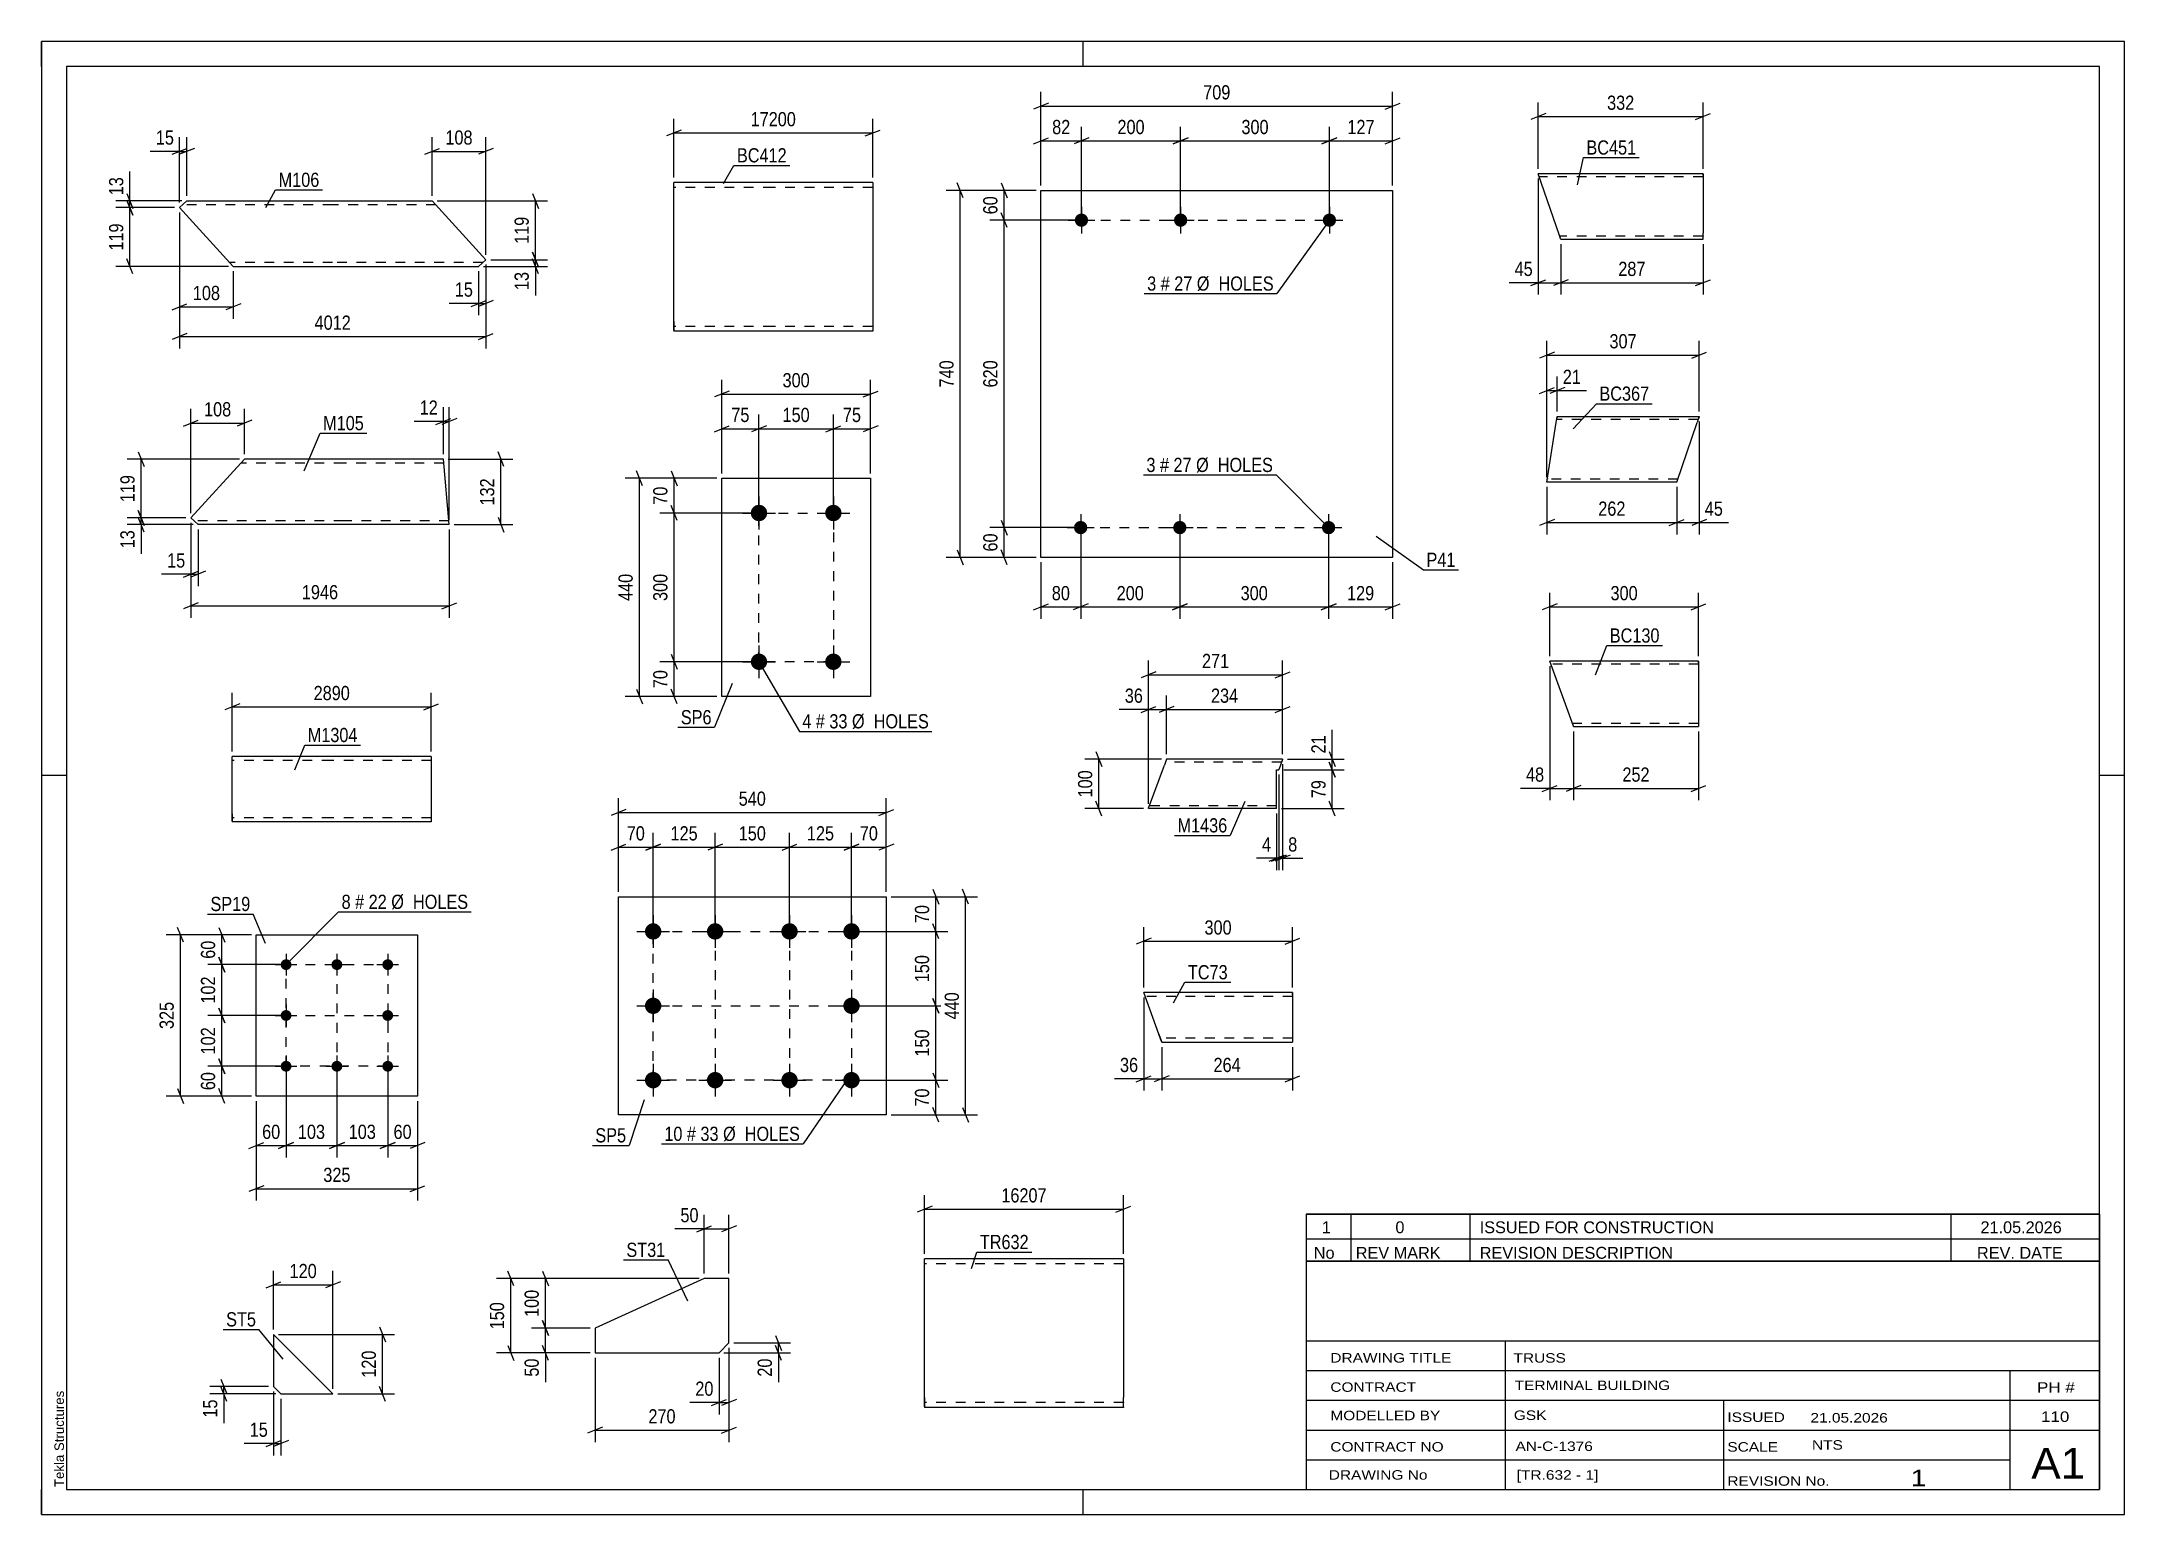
# Paper-space layout 'Layout1' of a CAD drawing. Header units: millimetres. Extents: x 0 to 420, y 0 to 297.
# The model-space entities are those that its viewports show. They can reach past a viewport. Long polylines and large blocks are cut down to what shows.
import ezdxf

# ---------------------------------------------------------------- set-up
doc = ezdxf.new("R2010")
doc.units = ezdxf.units.MM
doc.linetypes.add('DXK_LINE_DOT2', pattern=[3.9198, 1.9599, -1.9599])
doc.layers.add('Viewport layer', color=7, linetype='Continuous', plot=False)
doc.styles.add('Arial', font='ARIAL.TTF', dxfattribs={"height": 0.2})
doc.styles.add('Arial Narrow', font='ARIALN.TTF', dxfattribs={"height": 0.2})

# ---------------------------------------------------------------- blocks, each defined once
blk = doc.blocks.new('Unknown-122570159-1134')
at = {"color": 5, "linetype": 'Continuous'}
for p, q in [((420, 297), (0, 297)), ((0, 297), (0, 0)), ((0, 292), (0, 297)), ((210, 292), (210, 297)), ((420, 0), (420, 297)), ((415, 292), (5, 292)), ((5, 292), (5, 5)), ((415, 5), (415, 292)), ((5, 149), (0, 149)), ((420, 149), (415, 149)), ((0, 0), (0, 5)), ((5, 5), (415, 5)), ((210, 0), (210, 5)), ((0, 0), (420, 0))]:
    blk.add_line(p, q, dxfattribs=at)
at = {"color": 174, "linetype": 'Continuous', "style": 'Arial'}
blk.add_text('Tekla Structures', height=1.9102, rotation=90, dxfattribs=at).set_placement((4.5, 5.5))
blk = doc.blocks.new('Part-122570159-10458 - 10457')
at = {"color": 2, "linetype": 'Continuous'}
for p, q in [((147.49, 268.58), (127.49, 268.58)), ((127.49, 240.58), (127.49, 268.58)), ((167.59, 268.58), (147.59, 268.58)), ((167.59, 268.58), (167.59, 238.58)), ((127.49, 240.58), (127.49, 238.58)), ((147.49, 238.58), (127.49, 238.58)), ((167.59, 238.58), (147.59, 238.58))]:
    blk.add_line(p, q, dxfattribs=at)
at = {"color": 7, "linetype": 'DXK_LINE_DOT2'}
for p, q in [((147.49, 267.58), (127.49, 267.58)), ((167.59, 267.58), (147.59, 267.58)), ((127.49, 238.74), (127.49, 240.58)), ((127.49, 239.58), (127.49, 239.66)), ((147.49, 239.58), (127.49, 239.58)), ((167.59, 239.58), (147.59, 239.58)), ((167.59, 239.58), (167.59, 239.66))]:
    blk.add_line(p, q, dxfattribs=at)
blk = doc.blocks.new('Part-122570159-10365 - 10360')
at = {"color": 2, "linetype": 'Continuous'}
for p, q in [((29.29, 264.88), (27.81, 263.53)), ((29.29, 264.88), (58.65, 264.88)), ((58.75, 264.88), (78.75, 264.88)), ((78.75, 264.88), (89.58, 253.03)), ((27.81, 263.53), (38.65, 251.68)), ((89.58, 253.03), (88.11, 251.68)), ((38.65, 251.68), (58.65, 251.68)), ((58.75, 251.68), (88.11, 251.68))]:
    blk.add_line(p, q, dxfattribs=at)
at = {"color": 7, "linetype": 'DXK_LINE_DOT2'}
for p, q in [((58.65, 264.08), (28.41, 264.08)), ((79.48, 264.08), (58.75, 264.08)), ((58.65, 252.48), (37.91, 252.48)), ((88.98, 252.48), (58.75, 252.48))]:
    blk.add_line(p, q, dxfattribs=at)
blk = doc.blocks.new('Part-122570159-10467 - 10466')
at = {"color": 2, "linetype": 'Continuous'}
for p, q in [((137.16, 164.94), (137.16, 208.94)), ((137.16, 208.94), (167.16, 208.94)), ((167.16, 208.94), (167.16, 164.94)), ((167.16, 164.94), (137.16, 164.94))]:
    blk.add_line(p, q, dxfattribs=at)
blk = doc.blocks.new('Bolt-122570159-10468 - 10466')
at = {"linetype": 'Continuous'}
for points in [[(144.66, 203.59, -1), (144.66, 200.29, -1)], [(159.66, 203.59, -1), (159.66, 200.29, -1)], [(144.66, 173.59, -1), (144.66, 170.29, -1)], [(159.66, 173.59, -1), (159.66, 170.29, -1)]]:
    blk.add_hatch(color=1, dxfattribs=at).paths.add_polyline_path(points)
at = {"color": 1, "linetype": 'Continuous'}
for p, q in [((141.36, 201.94), (147.96, 201.94)), ((144.66, 205.24), (144.66, 198.64)), ((156.36, 201.94), (162.96, 201.94)), ((159.66, 205.24), (159.66, 198.64)), ((144.66, 175.24), (144.66, 168.64)), ((159.66, 175.24), (159.66, 168.64)), ((141.36, 171.94), (147.96, 171.94)), ((156.36, 171.94), (162.96, 171.94))]:
    blk.add_line(p, q, dxfattribs=at)
blk = doc.blocks.new('Part-122570159-10421 - 10420')
at = {"color": 2, "linetype": 'Continuous'}
for p, q in [((43.29, 84.36), (43.29, 116.86)), ((43.29, 116.86), (75.79, 116.86)), ((75.79, 116.86), (75.79, 84.36)), ((75.79, 84.36), (43.29, 84.36))]:
    blk.add_line(p, q, dxfattribs=at)
blk = doc.blocks.new('Bolt-122570159-10422 - 10420')
at = {"linetype": 'Continuous'}
for points in [[(49.29, 111.96, -1), (49.29, 109.76, -1)], [(59.54, 111.96, -1), (59.54, 109.76, -1)], [(69.79, 111.96, -1), (69.79, 109.76, -1)], [(49.29, 101.71, -1), (49.29, 99.51, -1)], [(69.79, 101.71, -1), (69.79, 99.51, -1)], [(49.29, 91.46, -1), (49.29, 89.26, -1)], [(59.54, 91.46, -1), (59.54, 89.26, -1)], [(69.79, 91.46, -1), (69.79, 89.26, -1)]]:
    blk.add_hatch(color=1, dxfattribs=at).paths.add_polyline_path(points)
at = {"color": 1, "linetype": 'Continuous'}
for p, q in [((47.09, 110.86), (51.49, 110.86)), ((49.29, 113.06), (49.29, 108.66)), ((57.34, 110.86), (61.74, 110.86)), ((59.54, 113.06), (59.54, 108.66)), ((67.59, 110.86), (71.99, 110.86)), ((69.79, 113.06), (69.79, 108.66)), ((49.29, 102.81), (49.29, 98.41)), ((69.79, 102.81), (69.79, 98.41)), ((47.09, 100.61), (51.49, 100.61)), ((67.59, 100.61), (71.99, 100.61)), ((49.29, 92.56), (49.29, 88.16)), ((59.54, 92.56), (59.54, 88.16)), ((69.79, 92.56), (69.79, 88.16)), ((47.09, 90.36), (51.49, 90.36)), ((57.34, 90.36), (61.74, 90.36)), ((67.59, 90.36), (71.99, 90.36))]:
    blk.add_line(p, q, dxfattribs=at)
blk = doc.blocks.new('Part-122570159-10373 - 10372')
at = {"color": 2, "linetype": 'Continuous'}
for p, q in [((30.08, 200.94), (40.91, 212.79)), ((60.91, 212.79), (40.91, 212.79)), ((81.01, 212.79), (61.01, 212.79)), ((82.2, 199.59), (81.01, 212.79)), ((31.56, 199.59), (30.08, 200.94)), ((60.91, 199.59), (31.56, 199.59)), ((82.2, 199.59), (61.01, 199.59))]:
    blk.add_line(p, q, dxfattribs=at)
at = {"color": 7, "linetype": 'DXK_LINE_DOT2'}
for p, q in [((60.91, 211.99), (40.18, 211.99)), ((81.09, 211.99), (61.01, 211.99)), ((60.91, 200.39), (30.68, 200.39)), ((82.13, 200.39), (61.01, 200.39)), ((82.13, 200.39), (82.12, 200.45))]:
    blk.add_line(p, q, dxfattribs=at)
blk = doc.blocks.new('Part-122570159-10476 - 10475')
at = {"color": 2, "linetype": 'Continuous'}
for p, q in [((116.32, 80.56), (116.32, 124.56)), ((116.32, 124.56), (170.32, 124.56)), ((170.32, 124.56), (170.32, 80.56)), ((170.32, 80.56), (116.32, 80.56))]:
    blk.add_line(p, q, dxfattribs=at)
blk = doc.blocks.new('Bolt-122570159-10477 - 10475')
at = {"linetype": 'Continuous'}
for points in [[(123.32, 119.21, -1), (123.32, 115.91, -1)], [(135.82, 119.21, -1), (135.82, 115.91, -1)], [(150.82, 119.21, -1), (150.82, 115.91, -1)], [(163.32, 119.21, -1), (163.32, 115.91, -1)], [(123.32, 104.21, -1), (123.32, 100.91, -1)], [(163.32, 104.21, -1), (163.32, 100.91, -1)], [(123.32, 89.21, -1), (123.32, 85.91, -1)], [(135.82, 89.21, -1), (135.82, 85.91, -1)], [(150.82, 89.21, -1), (150.82, 85.91, -1)], [(163.32, 89.21, -1), (163.32, 85.91, -1)]]:
    blk.add_hatch(color=1, dxfattribs=at).paths.add_polyline_path(points)
at = {"color": 1, "linetype": 'Continuous'}
for p, q in [((123.32, 120.86), (123.32, 114.26)), ((135.82, 120.86), (135.82, 114.26)), ((150.82, 120.86), (150.82, 114.26)), ((163.32, 120.86), (163.32, 114.26)), ((120.02, 117.56), (126.62, 117.56)), ((132.52, 117.56), (139.12, 117.56)), ((147.52, 117.56), (154.12, 117.56)), ((160.02, 117.56), (166.62, 117.56)), ((123.32, 105.86), (123.32, 99.26)), ((163.32, 105.86), (163.32, 99.26)), ((120.02, 102.56), (126.62, 102.56)), ((160.02, 102.56), (166.62, 102.56)), ((123.32, 90.86), (123.32, 84.26)), ((135.82, 90.86), (135.82, 84.26)), ((150.82, 90.86), (150.82, 84.26)), ((163.32, 90.86), (163.32, 84.26)), ((120.02, 87.56), (126.62, 87.56)), ((132.52, 87.56), (139.12, 87.56)), ((147.52, 87.56), (154.12, 87.56)), ((160.02, 87.56), (166.62, 87.56))]:
    blk.add_line(p, q, dxfattribs=at)
blk = doc.blocks.new('Part-122570159-10386 - 10385')
at = {"color": 2, "linetype": 'Continuous'}
for p, q in [((58.45, 152.85), (38.45, 152.85)), ((38.45, 141.25), (38.45, 152.85)), ((78.55, 152.85), (58.55, 152.85)), ((78.55, 152.85), (78.55, 139.65)), ((38.45, 141.25), (38.45, 139.65)), ((58.45, 139.65), (38.45, 139.65)), ((78.55, 139.65), (58.55, 139.65))]:
    blk.add_line(p, q, dxfattribs=at)
at = {"color": 7, "linetype": 'DXK_LINE_DOT2'}
for p, q in [((58.45, 152.05), (38.45, 152.05)), ((78.55, 152.05), (58.55, 152.05)), ((38.45, 139.77), (38.45, 141.25)), ((38.45, 140.45), (38.45, 140.51)), ((58.45, 140.45), (38.45, 140.45)), ((78.55, 140.45), (58.55, 140.45)), ((78.55, 140.45), (78.55, 140.51))]:
    blk.add_line(p, q, dxfattribs=at)
blk = doc.blocks.new('Part-122570159-10485 - 10484')
at = {"color": 2, "linetype": 'Continuous'}
for p, q in [((201.53, 193), (201.53, 267)), ((201.53, 267), (272.43, 267)), ((272.43, 267), (272.43, 193)), ((272.43, 193), (201.53, 193))]:
    blk.add_line(p, q, dxfattribs=at)
blk = doc.blocks.new('Bolt-122570159-10486 - 10484')
at = {"linetype": 'Continuous'}
for points in [[(209.69, 262.35, -1), (209.69, 259.65, -1)], [(229.69, 262.35, -1), (229.69, 259.65, -1)], [(259.69, 262.35, -1), (259.69, 259.65, -1)]]:
    blk.add_hatch(color=1, dxfattribs=at).paths.add_polyline_path(points)
at = {"color": 1, "linetype": 'Continuous'}
for p, q in [((206.99, 261), (212.39, 261)), ((209.69, 263.7), (209.69, 258.3)), ((226.99, 261), (232.39, 261)), ((229.69, 263.7), (229.69, 258.3)), ((256.99, 261), (262.39, 261)), ((259.69, 263.7), (259.69, 258.3))]:
    blk.add_line(p, q, dxfattribs=at)
blk = doc.blocks.new('Bolt-122570159-10487 - 10484')
at = {"linetype": 'Continuous'}
for points in [[(209.53, 200.35, -1), (209.53, 197.65, -1)], [(229.53, 200.35, -1), (229.53, 197.65, -1)], [(259.53, 200.35, -1), (259.53, 197.65, -1)]]:
    blk.add_hatch(color=1, dxfattribs=at).paths.add_polyline_path(points)
at = {"color": 1, "linetype": 'Continuous'}
for p, q in [((209.53, 201.7), (209.53, 196.3)), ((229.53, 201.7), (229.53, 196.3)), ((259.53, 201.7), (259.53, 196.3)), ((206.83, 199), (212.23, 199)), ((226.83, 199), (232.23, 199)), ((256.83, 199), (262.23, 199))]:
    blk.add_line(p, q, dxfattribs=at)
blk = doc.blocks.new('Part-122570159-10494 - 10493')
at = {"color": 2, "linetype": 'Continuous'}
for p, q in [((133.6, 47.56), (111.6, 37.56)), ((138.6, 47.56), (133.6, 47.56)), ((138.6, 34.56), (138.6, 47.56)), ((111.6, 37.56), (111.6, 32.56)), ((136.6, 32.56), (138.6, 34.56)), ((111.6, 32.56), (136.6, 32.56))]:
    blk.add_line(p, q, dxfattribs=at)
blk = doc.blocks.new('Part-122570159-10506 - 10505')
at = {"color": 2, "linetype": 'Continuous'}
for p, q in [((46.75, 36.29), (46.75, 25.79)), ((46.75, 36.29), (58.75, 24.29)), ((46.75, 25.79), (48.25, 24.29)), ((48.25, 24.29), (58.75, 24.29))]:
    blk.add_line(p, q, dxfattribs=at)
blk = doc.blocks.new('Part-122570159-10544 - 10543')
at = {"color": 2, "linetype": 'Continuous'}
for p, q in [((226.85, 152.32), (226.41, 151.12)), ((250.26, 152.32), (226.85, 152.32)), ((250.23, 152.23), (249.48, 150.18)), ((250.26, 152.32), (250.23, 152.23)), ((223.24, 142.42), (226.41, 151.12)), ((249.04, 142.32), (249.04, 150.18)), ((249.04, 150.18), (249.48, 150.18)), ((223.21, 142.32), (223.24, 142.42)), ((249.04, 142.32), (223.21, 142.32))]:
    blk.add_line(p, q, dxfattribs=at)
at = {"color": 7, "linetype": 'DXK_LINE_DOT2'}
for p, q in [((250.04, 151.72), (226.63, 151.72)), ((223.43, 142.92), (223.44, 142.97)), ((249.04, 142.92), (223.43, 142.92)), ((223.21, 142.32), (223.21, 142.32))]:
    blk.add_line(p, q, dxfattribs=at)
blk = doc.blocks.new('Part-122570159-10554 - 10553')
at = {"color": 2, "linetype": 'Continuous'}
for p, q in [((198.05, 51.55), (178.05, 51.55)), ((178.05, 23.55), (178.05, 51.55)), ((218.15, 51.55), (198.15, 51.55)), ((218.15, 51.55), (218.15, 49.55)), ((218.15, 49.55), (218.15, 23.55)), ((178.05, 23.55), (178.05, 21.55)), ((198.05, 21.55), (178.05, 21.55)), ((218.15, 21.55), (198.15, 21.55)), ((218.15, 21.55), (218.15, 23.55))]:
    blk.add_line(p, q, dxfattribs=at)
at = {"color": 7, "linetype": 'DXK_LINE_DOT2'}
for p, q in [((198.05, 50.55), (178.05, 50.55)), ((218.15, 50.55), (198.15, 50.55)), ((178.05, 21.7), (178.05, 23.55)), ((178.05, 22.55), (178.05, 22.62)), ((198.05, 22.55), (178.05, 22.55)), ((218.15, 22.55), (198.15, 22.55)), ((218.15, 22.55), (218.15, 23.55)), ((218.15, 22.62), (218.15, 22.55)), ((218.15, 21.7), (218.15, 21.55))]:
    blk.add_line(p, q, dxfattribs=at)
blk = doc.blocks.new('Part-122570159-12475 - 12470')
at = {"color": 2, "linetype": 'Continuous'}
for p, q in [((225.3, 96.82), (222.24, 105.22)), ((252.24, 105.22), (222.24, 105.22)), ((252.24, 105.22), (252.24, 95.22)), ((225.3, 96.82), (225.88, 95.22)), ((225.88, 95.22), (252.24, 95.22))]:
    blk.add_line(p, q, dxfattribs=at)
at = {"color": 7, "linetype": 'DXK_LINE_DOT2'}
for p, q in [((252.24, 104.76), (252.24, 105.22)), ((252.24, 104.42), (222.53, 104.42)), ((225.84, 95.35), (225.3, 96.82)), ((252.24, 96.02), (225.59, 96.02))]:
    blk.add_line(p, q, dxfattribs=at)
blk = doc.blocks.new('Part-122570159-12483 - 12482')
at = {"color": 2, "linetype": 'Continuous'}
for p, q in [((308.89, 158.95), (304.12, 172.06)), ((334.12, 172.06), (304.12, 172.06)), ((334.12, 172.06), (334.12, 171.97)), ((334.12, 171.97), (334.12, 158.86)), ((308.92, 158.86), (308.89, 158.95)), ((308.92, 158.86), (334.12, 158.86))]:
    blk.add_line(p, q, dxfattribs=at)
at = {"color": 7, "linetype": 'DXK_LINE_DOT2'}
for p, q in [((334.12, 171.46), (304.34, 171.46)), ((334.12, 171.71), (334.12, 172.06)), ((334.12, 159.46), (308.7, 159.46))]:
    blk.add_line(p, q, dxfattribs=at)
blk = doc.blocks.new('Part-122570159-12491 - 12490')
at = {"color": 2, "linetype": 'Continuous'}
for p, q in [((303.57, 208.19), (305.45, 220.19)), ((305.45, 220.19), (305.64, 221.39)), ((305.64, 221.39), (334.26, 221.39)), ((329.74, 208.19), (333.85, 220.19)), ((334.14, 221.04), (333.85, 220.19)), ((334.23, 221.3), (334.14, 221.04)), ((334.26, 221.39), (334.23, 221.3)), ((329.74, 208.19), (303.57, 208.19))]:
    blk.add_line(p, q, dxfattribs=at)
at = {"color": 7, "linetype": 'DXK_LINE_DOT2'}
for p, q in [((334.06, 220.79), (305.54, 220.79)), ((305.62, 221.3), (305.58, 221.04)), ((305.64, 221.39), (305.62, 221.3)), ((334.26, 221.39), (334.14, 221.04)), ((303.67, 208.84), (303.66, 208.79)), ((303.66, 208.79), (303.67, 208.84)), ((329.94, 208.79), (303.66, 208.79)), ((303.68, 208.93), (303.67, 208.84)), ((303.67, 208.84), (303.68, 208.93))]:
    blk.add_line(p, q, dxfattribs=at)
blk = doc.blocks.new('Part-122570159-12499 - 12498')
at = {"color": 2, "linetype": 'Continuous'}
for p, q in [((335.04, 270.37), (301.82, 270.37)), ((306.1, 257.91), (301.82, 270.37)), ((335.04, 270.37), (335.04, 270.28)), ((335.04, 270.28), (335.04, 270.02)), ((335.04, 270.02), (335.04, 269.17)), ((335.04, 269.17), (335.04, 258.37)), ((306.32, 257.26), (306.1, 257.91)), ((306.32, 257.26), (306.35, 257.17)), ((306.35, 257.17), (335.04, 257.17)), ((335.04, 257.17), (335.04, 258.37))]:
    blk.add_line(p, q, dxfattribs=at)
at = {"color": 7, "linetype": 'DXK_LINE_DOT2'}
for p, q in [((335.04, 269.77), (302.03, 269.77)), ((335.04, 270.02), (335.04, 270.37)), ((335.04, 269.63), (335.04, 269.17)), ((306.1, 257.91), (306.23, 257.52)), ((335.04, 257.77), (306.14, 257.77)), ((335.04, 257.77), (335.04, 258.37)), ((335.04, 257.82), (335.04, 257.77)), ((335.04, 257.17), (335.04, 257.26))]:
    blk.add_line(p, q, dxfattribs=at)
blk = doc.blocks.new('Rectangle-122570159-12264 - 10466')
at = {"color": 1, "linetype": 'DXK_LINE_DOT2'}
blk.add_lwpolyline([(144.66, 201.94), (159.66, 201.94), (159.66, 171.94), (144.66, 171.94), (144.66, 201.94)], close=True, dxfattribs=at)
blk = doc.blocks.new('Rectangle-122570159-12171 - 10420')
at = {"color": 1, "linetype": 'DXK_LINE_DOT2'}
blk.add_lwpolyline([(49.29, 110.86), (69.79, 110.86), (69.79, 90.36), (49.29, 90.36), (49.29, 110.86)], close=True, dxfattribs=at)
blk = doc.blocks.new('Rectangle-122570159-12233 - 10475')
at = {"color": 1, "linetype": 'DXK_LINE_DOT2'}
blk.add_lwpolyline([(123.32, 117.56), (163.32, 117.56), (163.32, 87.56), (123.32, 87.56), (123.32, 117.56)], close=True, dxfattribs=at)
blk = doc.blocks.new('Line-122570159-12197 - 10484')
at = {"color": 1, "linetype": 'DXK_LINE_DOT2'}
blk.add_line((209.69, 261), (259.69, 261), dxfattribs=at)
blk = doc.blocks.new('Line-122570159-12181 - 10420')
at = {"color": 1, "linetype": 'DXK_LINE_DOT2'}
blk.add_line((59.54, 110.86), (59.54, 90.36), dxfattribs=at)
blk = doc.blocks.new('Line-122570159-12243 - 10475')
at = {"color": 1, "linetype": 'DXK_LINE_DOT2'}
blk.add_line((123.32, 102.56), (163.32, 102.56), dxfattribs=at)
blk = doc.blocks.new('Line-122570159-12210 - 10484')
at = {"color": 1, "linetype": 'DXK_LINE_DOT2'}
blk.add_line((209.53, 199), (259.53, 199), dxfattribs=at)
blk = doc.blocks.new('Line-122570159-12188 - 10420')
at = {"color": 1, "linetype": 'DXK_LINE_DOT2'}
blk.add_line((49.29, 100.61), (69.79, 100.61), dxfattribs=at)
blk = doc.blocks.new('Line-122570159-12250 - 10475')
at = {"color": 1, "linetype": 'DXK_LINE_DOT2'}
blk.add_line((135.82, 117.56), (135.82, 87.56), dxfattribs=at)
blk = doc.blocks.new('Line-122570159-12257 - 10475')
at = {"color": 1, "linetype": 'DXK_LINE_DOT2'}
blk.add_line((150.82, 117.56), (150.82, 87.56), dxfattribs=at)
blk = doc.blocks.new('StraightDimension-122570159-10711 - 10457')
at = {"color": 7, "linetype": 'Continuous'}
for p, q in [((127.49, 269.58), (127.49, 281.43)), ((167.59, 269.58), (167.59, 281.43)), ((128.99, 279.18), (125.99, 277.98)), ((127.49, 278.58), (167.59, 278.58)), ((166.09, 277.98), (169.09, 279.18))]:
    blk.add_line(p, q, dxfattribs=at)
at = {"color": 0}
blk.add_wipeout([(152.71, 279.33), (152.71, 283.53), (142.37, 283.53), (142.37, 279.33)], dxfattribs=at)
at = {"color": 3, "style": 'Arial Narrow'}
blk.add_text('17200', height=2.863, dxfattribs=at).set_placement((142.97, 279.93))
blk = doc.blocks.new('StraightDimension-122570159-10564 - 10360')
at = {"color": 7, "linetype": 'Continuous'}
for p, q in [((89.58, 252.03), (89.58, 241.82)), ((88.11, 250.68), (88.11, 241.82)), ((86.61, 243.62), (89.61, 244.82)), ((91.08, 244.82), (88.08, 243.62)), ((88.11, 244.22), (89.58, 244.22))]:
    blk.add_line(p, q, dxfattribs=at)
at = {"color": 0}
blk.add_wipeout([(87.58, 244.97), (87.58, 249.17), (82.72, 249.17), (82.72, 244.97)], dxfattribs=at)
at = {"color": 7, "linetype": 'Continuous'}
blk.add_line((88.11, 244.22), (82.2, 244.22), dxfattribs=at)
blk.add_line((88.11, 244.22), (82.2, 244.22), dxfattribs=at)
at = {"color": 3, "style": 'Arial Narrow'}
blk.add_text('15', height=2.863, dxfattribs=at).set_placement((83.32, 245.57))
blk = doc.blocks.new('StraightDimension-122570159-12027 - 10360')
at = {"color": 7, "linetype": 'Continuous'}
for p, q in [((28.29, 264.88), (14.96, 264.88)), ((17.21, 266.38), (18.41, 263.38)), ((18.41, 262.03), (17.21, 265.03)), ((17.81, 263.53), (17.81, 264.88)), ((26.81, 263.53), (14.96, 263.53))]:
    blk.add_line(p, q, dxfattribs=at)
at = {"color": 0}
blk.add_wipeout([(17.06, 270.26), (12.86, 270.26), (12.86, 265.41), (17.06, 265.41)], dxfattribs=at)
at = {"color": 7, "linetype": 'Continuous'}
blk.add_line((17.81, 264.88), (17.81, 270.79), dxfattribs=at)
blk.add_line((17.81, 264.88), (17.81, 270.79), dxfattribs=at)
at = {"color": 3, "style": 'Arial Narrow'}
blk.add_text('13', height=2.863, rotation=90.0002, dxfattribs=at).set_placement((16.46, 266.01))
blk = doc.blocks.new('StraightDimension-122570159-10577 - 10360')
at = {"color": 7, "linetype": 'Continuous'}
for p, q in [((27.81, 264.53), (27.81, 277.73)), ((29.29, 265.88), (29.29, 277.73)), ((26.31, 274.28), (29.31, 275.48)), ((30.79, 275.48), (27.79, 274.28)), ((27.81, 274.88), (29.29, 274.88))]:
    blk.add_line(p, q, dxfattribs=at)
at = {"color": 0}
blk.add_wipeout([(27.29, 275.63), (27.29, 279.83), (22.43, 279.83), (22.43, 275.63)], dxfattribs=at)
at = {"color": 7, "linetype": 'Continuous'}
blk.add_line((27.81, 274.88), (21.9, 274.88), dxfattribs=at)
blk.add_line((27.81, 274.88), (21.9, 274.88), dxfattribs=at)
at = {"color": 3, "style": 'Arial Narrow'}
blk.add_text('15', height=2.863, dxfattribs=at).set_placement((23.03, 276.23))
blk = doc.blocks.new('StraightDimension-122570159-10569 - 10360')
at = {"color": 7, "linetype": 'Continuous'}
for p, q in [((27.81, 262.53), (27.81, 241.13)), ((38.65, 250.68), (38.65, 241.13)), ((26.31, 242.93), (29.31, 244.13)), ((40.15, 244.13), (37.15, 242.93)), ((27.81, 243.53), (38.65, 243.53))]:
    blk.add_line(p, q, dxfattribs=at)
at = {"color": 0}
blk.add_wipeout([(36.57, 244.28), (36.57, 248.48), (29.89, 248.48), (29.89, 244.28)], dxfattribs=at)
at = {"color": 3, "style": 'Arial Narrow'}
blk.add_text('108', height=2.863, dxfattribs=at).set_placement((30.49, 244.88))
blk = doc.blocks.new('StraightDimension-122570159-10597 - 10360')
at = {"color": 7, "linetype": 'Continuous'}
for p, q in [((27.81, 262.53), (27.81, 235.15)), ((89.58, 252.03), (89.58, 235.15)), ((29.31, 238.15), (26.31, 236.95)), ((27.81, 237.55), (89.58, 237.55)), ((88.08, 236.95), (91.08, 238.15))]:
    blk.add_line(p, q, dxfattribs=at)
at = {"color": 0}
blk.add_wipeout([(62.95, 238.3), (62.95, 242.5), (54.44, 242.5), (54.44, 238.3)], dxfattribs=at)
at = {"color": 3, "style": 'Arial Narrow'}
blk.add_text('4012', height=2.863, dxfattribs=at).set_placement((55.04, 238.9))
blk = doc.blocks.new('StraightDimension-122570159-10573 - 10360')
at = {"color": 7, "linetype": 'Continuous'}
for p, q in [((78.75, 265.88), (78.75, 277.73)), ((89.58, 254.03), (89.58, 277.73)), ((77.25, 274.28), (80.25, 275.48)), ((78.75, 274.88), (89.58, 274.88)), ((91.08, 275.48), (88.08, 274.28))]:
    blk.add_line(p, q, dxfattribs=at)
at = {"color": 0}
blk.add_wipeout([(87.51, 275.63), (87.51, 279.83), (80.82, 279.83), (80.82, 275.63)], dxfattribs=at)
at = {"color": 3, "style": 'Arial Narrow'}
blk.add_text('108', height=2.863, dxfattribs=at).set_placement((81.42, 276.23))
blk = doc.blocks.new('StraightDimension-122570159-12028 - 10360')
at = {"color": 7, "linetype": 'Continuous'}
for p, q in [((17.21, 265.03), (18.41, 262.03)), ((26.81, 263.53), (14.96, 263.53)), ((17.81, 251.68), (17.81, 263.53)), ((18.41, 250.18), (17.21, 253.18)), ((37.65, 251.68), (14.96, 251.68))]:
    blk.add_line(p, q, dxfattribs=at)
at = {"color": 0}
blk.add_wipeout([(17.06, 260.95), (12.86, 260.95), (12.86, 254.26), (17.06, 254.26)], dxfattribs=at)
at = {"color": 3, "style": 'Arial Narrow'}
blk.add_text('119', height=2.863, rotation=90.0002, dxfattribs=at).set_placement((16.46, 254.86))
blk = doc.blocks.new('StraightDimension-122570159-12062 - 10360')
at = {"color": 7, "linetype": 'Continuous'}
for p, q in [((79.75, 264.88), (101.98, 264.88)), ((98.98, 266.38), (100.18, 263.38)), ((99.58, 253.03), (99.58, 264.88)), ((90.58, 253.03), (101.98, 253.03)), ((100.18, 251.53), (98.98, 254.53))]:
    blk.add_line(p, q, dxfattribs=at)
at = {"color": 0}
blk.add_wipeout([(98.83, 262.3), (94.63, 262.3), (94.63, 255.61), (98.83, 255.61)], dxfattribs=at)
at = {"color": 3, "style": 'Arial Narrow'}
blk.add_text('119', height=2.863, rotation=90.0002, dxfattribs=at).set_placement((98.23, 256.21))
blk = doc.blocks.new('StraightDimension-122570159-12063 - 10360')
at = {"color": 7, "linetype": 'Continuous'}
for p, q in [((90.58, 253.03), (101.98, 253.03)), ((98.98, 254.53), (100.18, 251.53)), ((100.18, 250.18), (98.98, 253.18)), ((99.58, 251.68), (99.58, 253.03)), ((89.11, 251.68), (101.98, 251.68))]:
    blk.add_line(p, q, dxfattribs=at)
at = {"color": 0}
blk.add_wipeout([(98.83, 251.16), (94.63, 251.16), (94.63, 246.3), (98.83, 246.3)], dxfattribs=at)
at = {"color": 7, "linetype": 'Continuous'}
blk.add_line((99.58, 251.68), (99.58, 245.78), dxfattribs=at)
blk.add_line((99.58, 251.68), (99.58, 245.78), dxfattribs=at)
at = {"color": 3, "style": 'Arial Narrow'}
blk.add_text('13', height=2.863, rotation=90.0002, dxfattribs=at).set_placement((98.23, 246.9))
blk = doc.blocks.new('StraightDimension-122570159-10716 - 10466')
at = {"color": 7, "linetype": 'Continuous'}
for p, q in [((143.66, 201.94), (124.69, 201.94)), ((128.14, 200.44), (126.94, 203.44)), ((127.54, 171.94), (127.54, 201.94)), ((126.94, 173.44), (128.14, 170.44)), ((143.66, 171.94), (124.69, 171.94))]:
    blk.add_line(p, q, dxfattribs=at)
at = {"color": 0}
blk.add_wipeout([(126.79, 190.29), (122.59, 190.29), (122.59, 183.6), (126.79, 183.6)], dxfattribs=at)
at = {"color": 3, "style": 'Arial Narrow'}
blk.add_text('300', height=2.863, rotation=90.0002, dxfattribs=at).set_placement((126.19, 184.2))
blk = doc.blocks.new('StraightDimension-122570159-10715 - 10466')
at = {"color": 7, "linetype": 'Continuous'}
for p, q in [((126.94, 210.44), (128.14, 207.44)), ((136.16, 208.94), (124.69, 208.94)), ((127.54, 201.94), (127.54, 208.94)), ((143.66, 201.94), (124.69, 201.94)), ((128.14, 200.44), (126.94, 203.44))]:
    blk.add_line(p, q, dxfattribs=at)
at = {"color": 0}
blk.add_wipeout([(126.79, 207.87), (122.59, 207.87), (122.59, 203.01), (126.79, 203.01)], dxfattribs=at)
at = {"color": 3, "style": 'Arial Narrow'}
blk.add_text('70', height=2.863, rotation=90.0002, dxfattribs=at).set_placement((126.19, 203.61))
blk = doc.blocks.new('StraightDimension-122570159-10717 - 10466')
at = {"color": 7, "linetype": 'Continuous'}
for p, q in [((126.94, 173.44), (128.14, 170.44)), ((143.66, 171.94), (124.69, 171.94)), ((127.54, 164.94), (127.54, 171.94)), ((136.16, 164.94), (124.69, 164.94)), ((128.14, 163.44), (126.94, 166.44))]:
    blk.add_line(p, q, dxfattribs=at)
at = {"color": 0}
blk.add_wipeout([(126.79, 170.87), (122.59, 170.87), (122.59, 166.01), (126.79, 166.01)], dxfattribs=at)
at = {"color": 3, "style": 'Arial Narrow'}
blk.add_text('70', height=2.863, rotation=90.0002, dxfattribs=at).set_placement((126.19, 166.61))
blk = doc.blocks.new('StraightDimension-122570159-10727 - 10466')
at = {"color": 7, "linetype": 'Continuous'}
for p, q in [((121.14, 207.44), (119.94, 210.44)), ((136.16, 208.94), (117.69, 208.94)), ((120.54, 164.94), (120.54, 208.94)), ((136.16, 164.94), (117.69, 164.94)), ((119.94, 166.44), (121.14, 163.44))]:
    blk.add_line(p, q, dxfattribs=at)
at = {"color": 0}
blk.add_wipeout([(119.79, 190.29), (115.59, 190.29), (115.59, 183.6), (119.79, 183.6)], dxfattribs=at)
at = {"color": 3, "style": 'Arial Narrow'}
blk.add_text('440', height=2.863, rotation=90.0002, dxfattribs=at).set_placement((119.19, 184.2))
blk = doc.blocks.new('StraightDimension-122570159-10731 - 10466')
at = {"color": 7, "linetype": 'Continuous'}
for p, q in [((158.16, 218.34), (161.16, 219.54)), ((159.66, 202.94), (159.66, 221.79)), ((159.66, 218.94), (167.16, 218.94)), ((168.66, 219.54), (165.66, 218.34)), ((167.16, 209.94), (167.16, 221.79))]:
    blk.add_line(p, q, dxfattribs=at)
at = {"color": 0}
blk.add_wipeout([(165.83, 219.69), (165.83, 223.89), (160.98, 223.89), (160.98, 219.69)], dxfattribs=at)
at = {"color": 3, "style": 'Arial Narrow'}
blk.add_text('75', height=2.863, dxfattribs=at).set_placement((161.58, 220.29))
blk = doc.blocks.new('StraightDimension-122570159-10732 - 10466')
at = {"color": 7, "linetype": 'Continuous'}
for p, q in [((146.16, 219.54), (143.16, 218.34)), ((144.66, 202.94), (144.66, 221.79)), ((144.66, 218.94), (159.66, 218.94)), ((158.16, 218.34), (161.16, 219.54)), ((159.66, 202.94), (159.66, 221.79))]:
    blk.add_line(p, q, dxfattribs=at)
at = {"color": 0}
blk.add_wipeout([(155.5, 219.69), (155.5, 223.89), (148.81, 223.89), (148.81, 219.69)], dxfattribs=at)
at = {"color": 3, "style": 'Arial Narrow'}
blk.add_text('150', height=2.863, dxfattribs=at).set_placement((149.41, 220.29))
blk = doc.blocks.new('StraightDimension-122570159-10733 - 10466')
at = {"color": 7, "linetype": 'Continuous'}
for p, q in [((135.66, 218.34), (138.66, 219.54)), ((137.16, 209.94), (137.16, 221.79)), ((137.16, 218.94), (144.66, 218.94)), ((146.16, 219.54), (143.16, 218.34)), ((144.66, 202.94), (144.66, 221.79))]:
    blk.add_line(p, q, dxfattribs=at)
at = {"color": 0}
blk.add_wipeout([(143.33, 219.69), (143.33, 223.89), (138.48, 223.89), (138.48, 219.69)], dxfattribs=at)
at = {"color": 3, "style": 'Arial Narrow'}
blk.add_text('75', height=2.863, dxfattribs=at).set_placement((139.08, 220.29))
blk = doc.blocks.new('StraightDimension-122570159-10743 - 10466')
at = {"color": 7, "linetype": 'Continuous'}
for p, q in [((137.16, 209.94), (137.16, 228.79)), ((167.16, 209.94), (167.16, 228.79)), ((138.66, 226.54), (135.66, 225.34)), ((137.16, 225.94), (167.16, 225.94)), ((165.66, 225.34), (168.66, 226.54))]:
    blk.add_line(p, q, dxfattribs=at)
at = {"color": 0}
blk.add_wipeout([(155.5, 226.69), (155.5, 230.89), (148.81, 230.89), (148.81, 226.69)], dxfattribs=at)
at = {"color": 3, "style": 'Arial Narrow'}
blk.add_text('300', height=2.863, dxfattribs=at).set_placement((149.41, 227.29))
blk = doc.blocks.new('StraightDimension-122570159-10651 - 10420')
at = {"color": 7, "linetype": 'Continuous'}
for p, q in [((35.73, 118.36), (36.93, 115.36)), ((42.29, 116.86), (33.48, 116.86)), ((36.33, 110.86), (36.33, 116.86)), ((48.29, 110.86), (33.48, 110.86)), ((36.93, 109.36), (35.73, 112.36))]:
    blk.add_line(p, q, dxfattribs=at)
at = {"color": 0}
blk.add_wipeout([(35.58, 116.29), (31.38, 116.29), (31.38, 111.44), (35.58, 111.44)], dxfattribs=at)
at = {"color": 3, "style": 'Arial Narrow'}
blk.add_text('60', height=2.863, rotation=90.0002, dxfattribs=at).set_placement((34.98, 112.04))
blk = doc.blocks.new('StraightDimension-122570159-10652 - 10420')
at = {"color": 7, "linetype": 'Continuous'}
for p, q in [((48.29, 110.86), (33.48, 110.86)), ((35.73, 112.36), (36.93, 109.36)), ((36.33, 100.61), (36.33, 110.86)), ((36.93, 99.11), (35.73, 102.11)), ((48.29, 100.61), (33.48, 100.61))]:
    blk.add_line(p, q, dxfattribs=at)
at = {"color": 0}
blk.add_wipeout([(35.58, 109.08), (31.38, 109.08), (31.38, 102.4), (35.58, 102.4)], dxfattribs=at)
at = {"color": 3, "style": 'Arial Narrow'}
blk.add_text('102', height=2.863, rotation=90.0002, dxfattribs=at).set_placement((34.98, 103))
blk = doc.blocks.new('StraightDimension-122570159-10653 - 10420')
at = {"color": 7, "linetype": 'Continuous'}
for p, q in [((35.73, 102.11), (36.93, 99.11)), ((48.29, 100.61), (33.48, 100.61)), ((36.33, 90.36), (36.33, 100.61)), ((48.29, 90.36), (33.48, 90.36)), ((36.93, 88.86), (35.73, 91.86))]:
    blk.add_line(p, q, dxfattribs=at)
at = {"color": 0}
blk.add_wipeout([(35.58, 98.83), (31.38, 98.83), (31.38, 92.15), (35.58, 92.15)], dxfattribs=at)
at = {"color": 3, "style": 'Arial Narrow'}
blk.add_text('102', height=2.863, rotation=90.0002, dxfattribs=at).set_placement((34.98, 92.75))
blk = doc.blocks.new('StraightDimension-122570159-10654 - 10420')
at = {"color": 7, "linetype": 'Continuous'}
for p, q in [((48.29, 90.36), (33.48, 90.36)), ((35.73, 91.86), (36.93, 88.86)), ((36.33, 84.36), (36.33, 90.36)), ((42.29, 84.36), (33.48, 84.36)), ((36.93, 82.86), (35.73, 85.86))]:
    blk.add_line(p, q, dxfattribs=at)
at = {"color": 0}
blk.add_wipeout([(35.58, 89.79), (31.38, 89.79), (31.38, 84.94), (35.58, 84.94)], dxfattribs=at)
at = {"color": 3, "style": 'Arial Narrow'}
blk.add_text('60', height=2.863, rotation=90.0002, dxfattribs=at).set_placement((34.98, 85.54))
blk = doc.blocks.new('StraightDimension-122570159-10667 - 10420')
at = {"color": 7, "linetype": 'Continuous'}
for p, q in [((28.59, 115.36), (27.39, 118.36)), ((42.29, 116.86), (25.14, 116.86)), ((27.99, 84.36), (27.99, 116.86)), ((42.29, 84.36), (25.14, 84.36)), ((27.39, 85.86), (28.59, 82.86))]:
    blk.add_line(p, q, dxfattribs=at)
at = {"color": 0}
blk.add_wipeout([(27.24, 103.96), (23.04, 103.96), (23.04, 97.27), (27.24, 97.27)], dxfattribs=at)
at = {"color": 3, "style": 'Arial Narrow'}
blk.add_text('325', height=2.863, rotation=90.0002, dxfattribs=at).set_placement((26.64, 97.87))
blk = doc.blocks.new('StraightDimension-122570159-10671 - 10420')
at = {"color": 7, "linetype": 'Continuous'}
for p, q in [((69.79, 89.36), (69.79, 71.96)), ((75.79, 83.36), (75.79, 71.96)), ((68.29, 73.76), (71.29, 74.96)), ((69.79, 74.36), (75.79, 74.36)), ((77.29, 74.96), (74.29, 73.76))]:
    blk.add_line(p, q, dxfattribs=at)
at = {"color": 0}
blk.add_wipeout([(75.22, 75.11), (75.22, 79.31), (70.36, 79.31), (70.36, 75.11)], dxfattribs=at)
at = {"color": 3, "style": 'Arial Narrow'}
blk.add_text('60', height=2.863, dxfattribs=at).set_placement((70.96, 75.71))
blk = doc.blocks.new('StraightDimension-122570159-10672 - 10420')
at = {"color": 7, "linetype": 'Continuous'}
for p, q in [((59.54, 89.36), (59.54, 71.96)), ((69.79, 89.36), (69.79, 71.96)), ((58.04, 73.76), (61.04, 74.96)), ((59.54, 74.36), (69.79, 74.36)), ((71.29, 74.96), (68.29, 73.76))]:
    blk.add_line(p, q, dxfattribs=at)
at = {"color": 0}
blk.add_wipeout([(68.01, 75.11), (68.01, 79.31), (61.32, 79.31), (61.32, 75.11)], dxfattribs=at)
at = {"color": 3, "style": 'Arial Narrow'}
blk.add_text('103', height=2.863, dxfattribs=at).set_placement((61.92, 75.71))
blk = doc.blocks.new('StraightDimension-122570159-10673 - 10420')
at = {"color": 7, "linetype": 'Continuous'}
for p, q in [((49.29, 89.36), (49.29, 71.96)), ((59.54, 89.36), (59.54, 71.96)), ((47.79, 73.76), (50.79, 74.96)), ((49.29, 74.36), (59.54, 74.36)), ((61.04, 74.96), (58.04, 73.76))]:
    blk.add_line(p, q, dxfattribs=at)
at = {"color": 0}
blk.add_wipeout([(57.76, 75.11), (57.76, 79.31), (51.07, 79.31), (51.07, 75.11)], dxfattribs=at)
at = {"color": 3, "style": 'Arial Narrow'}
blk.add_text('103', height=2.863, dxfattribs=at).set_placement((51.67, 75.71))
blk = doc.blocks.new('StraightDimension-122570159-10674 - 10420')
at = {"color": 7, "linetype": 'Continuous'}
for p, q in [((49.29, 89.36), (49.29, 71.96)), ((43.29, 83.36), (43.29, 71.96)), ((41.79, 73.76), (44.79, 74.96)), ((43.29, 74.36), (49.29, 74.36)), ((50.79, 74.96), (47.79, 73.76))]:
    blk.add_line(p, q, dxfattribs=at)
at = {"color": 0}
blk.add_wipeout([(48.72, 75.11), (48.72, 79.31), (43.86, 79.31), (43.86, 75.11)], dxfattribs=at)
at = {"color": 3, "style": 'Arial Narrow'}
blk.add_text('60', height=2.863, dxfattribs=at).set_placement((44.46, 75.71))
blk = doc.blocks.new('StraightDimension-122570159-10687 - 10420')
at = {"color": 7, "linetype": 'Continuous'}
for p, q in [((43.29, 83.36), (43.29, 63.28)), ((75.79, 83.36), (75.79, 63.28)), ((44.79, 66.28), (41.79, 65.08)), ((43.29, 65.68), (75.79, 65.68)), ((74.29, 65.08), (77.29, 66.28))]:
    blk.add_line(p, q, dxfattribs=at)
at = {"color": 0}
blk.add_wipeout([(62.88, 66.43), (62.88, 70.63), (56.2, 70.63), (56.2, 66.43)], dxfattribs=at)
at = {"color": 3, "style": 'Arial Narrow'}
blk.add_text('325', height=2.863, dxfattribs=at).set_placement((56.8, 67.03))
blk = doc.blocks.new('StraightDimension-122570159-12096 - 10372')
at = {"color": 7, "linetype": 'Continuous'}
for p, q in [((93.23, 211.29), (92.03, 214.29)), ((82.01, 212.79), (95.03, 212.79)), ((92.63, 199.59), (92.63, 212.79)), ((83.2, 199.59), (95.03, 199.59)), ((92.03, 201.09), (93.23, 198.09))]:
    blk.add_line(p, q, dxfattribs=at)
at = {"color": 0}
blk.add_wipeout([(91.88, 209.53), (87.68, 209.53), (87.68, 202.85), (91.88, 202.85)], dxfattribs=at)
at = {"color": 3, "style": 'Arial Narrow'}
blk.add_text('132', height=2.863, rotation=90.0002, dxfattribs=at).set_placement((91.28, 203.45))
blk = doc.blocks.new('StraightDimension-122570159-12133 - 10372')
at = {"color": 7, "linetype": 'Continuous'}
for p, q in [((19.48, 214.29), (20.68, 211.29)), ((39.91, 212.79), (17.23, 212.79)), ((20.08, 200.94), (20.08, 212.79)), ((20.68, 199.44), (19.48, 202.44)), ((29.08, 200.94), (17.23, 200.94))]:
    blk.add_line(p, q, dxfattribs=at)
at = {"color": 0}
blk.add_wipeout([(19.33, 210.21), (15.13, 210.21), (15.13, 203.52), (19.33, 203.52)], dxfattribs=at)
at = {"color": 3, "style": 'Arial Narrow'}
blk.add_text('119', height=2.863, rotation=90.0002, dxfattribs=at).set_placement((18.73, 204.12))
blk = doc.blocks.new('StraightDimension-122570159-10609 - 10372')
at = {"color": 7, "linetype": 'Continuous'}
for p, q in [((30.08, 199.94), (30.08, 187.19)), ((31.56, 198.59), (31.56, 187.19)), ((28.58, 188.99), (31.58, 190.19)), ((33.06, 190.19), (30.06, 188.99)), ((30.08, 189.59), (31.56, 189.59))]:
    blk.add_line(p, q, dxfattribs=at)
at = {"color": 0}
blk.add_wipeout([(29.55, 190.34), (29.55, 194.54), (24.7, 194.54), (24.7, 190.34)], dxfattribs=at)
at = {"color": 7, "linetype": 'Continuous'}
blk.add_line((30.08, 189.59), (24.17, 189.59), dxfattribs=at)
blk.add_line((30.08, 189.59), (24.17, 189.59), dxfattribs=at)
at = {"color": 3, "style": 'Arial Narrow'}
blk.add_text('15', height=2.863, dxfattribs=at).set_placement((25.3, 190.94))
blk = doc.blocks.new('StraightDimension-122570159-10601 - 10372')
at = {"color": 7, "linetype": 'Continuous'}
for p, q in [((81.01, 213.79), (81.01, 223.27)), ((82.2, 200.59), (82.2, 223.27)), ((79.51, 219.82), (82.51, 221.02)), ((83.7, 221.02), (80.7, 219.82)), ((81.01, 220.42), (82.2, 220.42))]:
    blk.add_line(p, q, dxfattribs=at)
at = {"color": 0}
blk.add_wipeout([(80.49, 221.17), (80.49, 225.37), (75.63, 225.37), (75.63, 221.17)], dxfattribs=at)
at = {"color": 7, "linetype": 'Continuous'}
blk.add_line((81.01, 220.42), (75.11, 220.42), dxfattribs=at)
blk.add_line((81.01, 220.42), (75.11, 220.42), dxfattribs=at)
at = {"color": 3, "style": 'Arial Narrow'}
blk.add_text('12', height=2.863, dxfattribs=at).set_placement((76.23, 221.77))
blk = doc.blocks.new('StraightDimension-122570159-10605 - 10372')
at = {"color": 7, "linetype": 'Continuous'}
for p, q in [((30.08, 201.94), (30.08, 222.93)), ((40.91, 213.79), (40.91, 222.93)), ((28.58, 219.48), (31.58, 220.68)), ((30.08, 220.08), (40.91, 220.08)), ((42.41, 220.68), (39.41, 219.48))]:
    blk.add_line(p, q, dxfattribs=at)
at = {"color": 0}
blk.add_wipeout([(38.84, 220.83), (38.84, 225.03), (32.15, 225.03), (32.15, 220.83)], dxfattribs=at)
at = {"color": 3, "style": 'Arial Narrow'}
blk.add_text('108', height=2.863, dxfattribs=at).set_placement((32.75, 221.43))
blk = doc.blocks.new('StraightDimension-122570159-10627 - 10372')
at = {"color": 7, "linetype": 'Continuous'}
for p, q in [((30.08, 199.94), (30.08, 180.8)), ((82.2, 198.59), (82.2, 180.8)), ((31.58, 183.8), (28.58, 182.6)), ((30.08, 183.2), (82.2, 183.2)), ((80.7, 182.6), (83.7, 183.8))]:
    blk.add_line(p, q, dxfattribs=at)
at = {"color": 0}
blk.add_wipeout([(60.4, 183.95), (60.4, 188.15), (51.88, 188.15), (51.88, 183.95)], dxfattribs=at)
at = {"color": 3, "style": 'Arial Narrow'}
blk.add_text('1946', height=2.863, dxfattribs=at).set_placement((52.48, 184.55))
blk = doc.blocks.new('StraightDimension-122570159-12134 - 10372')
at = {"color": 7, "linetype": 'Continuous'}
for p, q in [((19.48, 202.44), (20.68, 199.44)), ((29.08, 200.94), (17.23, 200.94)), ((30.56, 199.59), (17.23, 199.59)), ((20.68, 198.09), (19.48, 201.09)), ((20.08, 199.59), (20.08, 200.94))]:
    blk.add_line(p, q, dxfattribs=at)
at = {"color": 0}
blk.add_wipeout([(19.33, 199.07), (15.13, 199.07), (15.13, 194.21), (19.33, 194.21)], dxfattribs=at)
at = {"color": 7, "linetype": 'Continuous'}
blk.add_line((20.08, 199.59), (20.08, 193.69), dxfattribs=at)
blk.add_line((20.08, 199.59), (20.08, 193.69), dxfattribs=at)
at = {"color": 3, "style": 'Arial Narrow'}
blk.add_text('13', height=2.863, rotation=90.0002, dxfattribs=at).set_placement((18.73, 194.81))
blk = doc.blocks.new('StraightDimension-122570159-10747 - 10475')
at = {"color": 7, "linetype": 'Continuous'}
for p, q in [((179.72, 126.06), (180.92, 123.06)), ((171.32, 124.56), (182.72, 124.56)), ((180.32, 117.56), (180.32, 124.56)), ((180.92, 116.06), (179.72, 119.06)), ((164.32, 117.56), (182.72, 117.56))]:
    blk.add_line(p, q, dxfattribs=at)
at = {"color": 0}
blk.add_wipeout([(179.57, 123.48), (175.37, 123.48), (175.37, 118.63), (179.57, 118.63)], dxfattribs=at)
at = {"color": 3, "style": 'Arial Narrow'}
blk.add_text('70', height=2.863, rotation=90.0002, dxfattribs=at).set_placement((178.97, 119.23))
blk = doc.blocks.new('StraightDimension-122570159-10748 - 10475')
at = {"color": 7, "linetype": 'Continuous'}
for p, q in [((180.92, 116.06), (179.72, 119.06)), ((164.32, 117.56), (182.72, 117.56)), ((180.32, 102.56), (180.32, 117.56)), ((164.32, 102.56), (182.72, 102.56)), ((179.72, 104.06), (180.92, 101.06))]:
    blk.add_line(p, q, dxfattribs=at)
at = {"color": 0}
blk.add_wipeout([(179.57, 113.4), (175.37, 113.4), (175.37, 106.71), (179.57, 106.71)], dxfattribs=at)
at = {"color": 3, "style": 'Arial Narrow'}
blk.add_text('150', height=2.863, rotation=90.0002, dxfattribs=at).set_placement((178.97, 107.31))
blk = doc.blocks.new('StraightDimension-122570159-10749 - 10475')
at = {"color": 7, "linetype": 'Continuous'}
for p, q in [((164.32, 102.56), (182.72, 102.56)), ((180.92, 101.06), (179.72, 104.06)), ((180.32, 87.56), (180.32, 102.56)), ((179.72, 89.06), (180.92, 86.06)), ((164.32, 87.56), (182.72, 87.56))]:
    blk.add_line(p, q, dxfattribs=at)
at = {"color": 0}
blk.add_wipeout([(179.57, 98.4), (175.37, 98.4), (175.37, 91.71), (179.57, 91.71)], dxfattribs=at)
at = {"color": 3, "style": 'Arial Narrow'}
blk.add_text('150', height=2.863, rotation=90.0002, dxfattribs=at).set_placement((178.97, 92.31))
blk = doc.blocks.new('StraightDimension-122570159-10750 - 10475')
at = {"color": 7, "linetype": 'Continuous'}
for p, q in [((179.72, 89.06), (180.92, 86.06)), ((164.32, 87.56), (182.72, 87.56)), ((180.32, 80.56), (180.32, 87.56)), ((171.32, 80.56), (182.72, 80.56)), ((180.92, 79.06), (179.72, 82.06))]:
    blk.add_line(p, q, dxfattribs=at)
at = {"color": 0}
blk.add_wipeout([(179.57, 86.48), (175.37, 86.48), (175.37, 81.63), (179.57, 81.63)], dxfattribs=at)
at = {"color": 3, "style": 'Arial Narrow'}
blk.add_text('70', height=2.863, rotation=90.0002, dxfattribs=at).set_placement((178.97, 82.23))
blk = doc.blocks.new('StraightDimension-122570159-10763 - 10475')
at = {"color": 7, "linetype": 'Continuous'}
for p, q in [((186.92, 123.06), (185.72, 126.06)), ((171.32, 124.56), (188.72, 124.56)), ((186.32, 80.56), (186.32, 124.56)), ((171.32, 80.56), (188.72, 80.56)), ((185.72, 82.06), (186.92, 79.06))]:
    blk.add_line(p, q, dxfattribs=at)
at = {"color": 0}
blk.add_wipeout([(185.57, 105.9), (181.37, 105.9), (181.37, 99.21), (185.57, 99.21)], dxfattribs=at)
at = {"color": 3, "style": 'Arial Narrow'}
blk.add_text('440', height=2.863, rotation=90.0002, dxfattribs=at).set_placement((184.97, 99.81))
blk = doc.blocks.new('StraightDimension-122570159-10767 - 10475')
at = {"color": 7, "linetype": 'Continuous'}
for p, q in [((161.82, 133.96), (164.82, 135.16)), ((163.32, 118.56), (163.32, 137.41)), ((163.32, 134.56), (170.32, 134.56)), ((171.82, 135.16), (168.82, 133.96)), ((170.32, 125.56), (170.32, 137.41))]:
    blk.add_line(p, q, dxfattribs=at)
at = {"color": 0}
blk.add_wipeout([(169.24, 135.31), (169.24, 139.51), (164.39, 139.51), (164.39, 135.31)], dxfattribs=at)
at = {"color": 3, "style": 'Arial Narrow'}
blk.add_text('70', height=2.863, dxfattribs=at).set_placement((164.99, 135.91))
blk = doc.blocks.new('StraightDimension-122570159-10768 - 10475')
at = {"color": 7, "linetype": 'Continuous'}
for p, q in [((149.32, 133.96), (152.32, 135.16)), ((150.82, 118.56), (150.82, 137.41)), ((150.82, 134.56), (163.32, 134.56)), ((164.82, 135.16), (161.82, 133.96)), ((163.32, 118.56), (163.32, 137.41))]:
    blk.add_line(p, q, dxfattribs=at)
at = {"color": 0}
blk.add_wipeout([(160.41, 135.31), (160.41, 139.51), (153.72, 139.51), (153.72, 135.31)], dxfattribs=at)
at = {"color": 3, "style": 'Arial Narrow'}
blk.add_text('125', height=2.863, dxfattribs=at).set_placement((154.32, 135.91))
blk = doc.blocks.new('StraightDimension-122570159-10769 - 10475')
at = {"color": 7, "linetype": 'Continuous'}
for p, q in [((137.32, 135.16), (134.32, 133.96)), ((135.82, 118.56), (135.82, 137.41)), ((135.82, 134.56), (150.82, 134.56)), ((149.32, 133.96), (152.32, 135.16)), ((150.82, 118.56), (150.82, 137.41))]:
    blk.add_line(p, q, dxfattribs=at)
at = {"color": 0}
blk.add_wipeout([(146.66, 135.31), (146.66, 139.51), (139.97, 139.51), (139.97, 135.31)], dxfattribs=at)
at = {"color": 3, "style": 'Arial Narrow'}
blk.add_text('150', height=2.863, dxfattribs=at).set_placement((140.57, 135.91))
blk = doc.blocks.new('StraightDimension-122570159-10770 - 10475')
at = {"color": 7, "linetype": 'Continuous'}
for p, q in [((121.82, 133.96), (124.82, 135.16)), ((123.32, 118.56), (123.32, 137.41)), ((123.32, 134.56), (135.82, 134.56)), ((137.32, 135.16), (134.32, 133.96)), ((135.82, 118.56), (135.82, 137.41))]:
    blk.add_line(p, q, dxfattribs=at)
at = {"color": 0}
blk.add_wipeout([(132.91, 135.31), (132.91, 139.51), (126.22, 139.51), (126.22, 135.31)], dxfattribs=at)
at = {"color": 3, "style": 'Arial Narrow'}
blk.add_text('125', height=2.863, dxfattribs=at).set_placement((126.82, 135.91))
blk = doc.blocks.new('StraightDimension-122570159-10771 - 10475')
at = {"color": 7, "linetype": 'Continuous'}
for p, q in [((114.82, 133.96), (117.82, 135.16)), ((116.32, 125.56), (116.32, 137.41)), ((116.32, 134.56), (123.32, 134.56)), ((124.82, 135.16), (121.82, 133.96)), ((123.32, 118.56), (123.32, 137.41))]:
    blk.add_line(p, q, dxfattribs=at)
at = {"color": 0}
blk.add_wipeout([(122.24, 135.31), (122.24, 139.51), (117.39, 139.51), (117.39, 135.31)], dxfattribs=at)
at = {"color": 3, "style": 'Arial Narrow'}
blk.add_text('70', height=2.863, dxfattribs=at).set_placement((117.99, 135.91))
blk = doc.blocks.new('StraightDimension-122570159-10787 - 10475')
at = {"color": 7, "linetype": 'Continuous'}
for p, q in [((116.32, 125.56), (116.32, 144.41)), ((170.32, 125.56), (170.32, 144.41)), ((117.82, 142.16), (114.82, 140.96)), ((116.32, 141.56), (170.32, 141.56)), ((168.82, 140.96), (171.82, 142.16))]:
    blk.add_line(p, q, dxfattribs=at)
at = {"color": 0}
blk.add_wipeout([(146.66, 142.31), (146.66, 146.51), (139.97, 146.51), (139.97, 142.31)], dxfattribs=at)
at = {"color": 3, "style": 'Arial Narrow'}
blk.add_text('540', height=2.863, dxfattribs=at).set_placement((140.57, 142.91))
blk = doc.blocks.new('StraightDimension-122570159-10631 - 10385')
at = {"color": 7, "linetype": 'Continuous'}
for p, q in [((38.45, 153.85), (38.45, 165.7)), ((78.55, 153.85), (78.55, 165.7)), ((39.95, 163.45), (36.95, 162.25)), ((38.45, 162.85), (78.55, 162.85)), ((77.05, 162.25), (80.05, 163.45))]:
    blk.add_line(p, q, dxfattribs=at)
at = {"color": 0}
blk.add_wipeout([(62.76, 163.6), (62.76, 167.8), (54.25, 167.8), (54.25, 163.6)], dxfattribs=at)
at = {"color": 3, "style": 'Arial Narrow'}
blk.add_text('2890', height=2.863, dxfattribs=at).set_placement((54.85, 164.2))
blk = doc.blocks.new('StraightDimension-122570159-10791 - 10484')
at = {"color": 7, "linetype": 'Continuous'}
for p, q in [((200.53, 267), (191.24, 267)), ((193.49, 268.5), (194.69, 265.5)), ((194.09, 261), (194.09, 267)), ((208.69, 261), (191.24, 261)), ((194.69, 259.5), (193.49, 262.5))]:
    blk.add_line(p, q, dxfattribs=at)
at = {"color": 0}
blk.add_wipeout([(193.34, 266.43), (189.14, 266.43), (189.14, 261.57), (193.34, 261.57)], dxfattribs=at)
at = {"color": 3, "style": 'Arial Narrow'}
blk.add_text('60', height=2.863, rotation=90.0002, dxfattribs=at).set_placement((192.74, 262.17))
blk = doc.blocks.new('StraightDimension-122570159-10809 - 10484')
at = {"color": 7, "linetype": 'Continuous'}
for p, q in [((209.53, 198), (209.53, 180.6)), ((229.53, 198), (229.53, 180.6)), ((211.03, 183.6), (208.03, 182.4)), ((209.53, 183), (229.53, 183)), ((228.03, 182.4), (231.03, 183.6))]:
    blk.add_line(p, q, dxfattribs=at)
at = {"color": 0}
blk.add_wipeout([(222.88, 183.75), (222.88, 187.95), (216.19, 187.95), (216.19, 183.75)], dxfattribs=at)
at = {"color": 3, "style": 'Arial Narrow'}
blk.add_text('200', height=2.863, dxfattribs=at).set_placement((216.79, 184.35))
blk = doc.blocks.new('StraightDimension-122570159-10792 - 10484')
at = {"color": 7, "linetype": 'Continuous'}
for p, q in [((208.69, 261), (191.24, 261)), ((194.69, 259.5), (193.49, 262.5)), ((194.09, 199), (194.09, 261)), ((208.53, 199), (191.24, 199)), ((193.49, 200.5), (194.69, 197.5))]:
    blk.add_line(p, q, dxfattribs=at)
at = {"color": 0}
blk.add_wipeout([(193.34, 233.34), (189.14, 233.34), (189.14, 226.66), (193.34, 226.66)], dxfattribs=at)
at = {"color": 3, "style": 'Arial Narrow'}
blk.add_text('620', height=2.863, rotation=90.0002, dxfattribs=at).set_placement((192.74, 227.26))
blk = doc.blocks.new('StraightDimension-122570159-10793 - 10484')
at = {"color": 7, "linetype": 'Continuous'}
for p, q in [((208.53, 199), (191.24, 199)), ((193.49, 200.5), (194.69, 197.5)), ((194.09, 193), (194.09, 199)), ((194.69, 191.5), (193.49, 194.5)), ((200.53, 193), (191.24, 193))]:
    blk.add_line(p, q, dxfattribs=at)
at = {"color": 0}
blk.add_wipeout([(193.34, 198.43), (189.14, 198.43), (189.14, 193.57), (193.34, 193.57)], dxfattribs=at)
at = {"color": 3, "style": 'Arial Narrow'}
blk.add_text('60', height=2.863, rotation=90.0002, dxfattribs=at).set_placement((192.74, 194.17))
blk = doc.blocks.new('StraightDimension-122570159-10803 - 10484')
at = {"color": 7, "linetype": 'Continuous'}
for p, q in [((200.53, 267), (182.4, 267)), ((185.85, 265.5), (184.65, 268.5)), ((185.25, 193), (185.25, 267)), ((184.65, 194.5), (185.85, 191.5)), ((200.53, 193), (182.4, 193))]:
    blk.add_line(p, q, dxfattribs=at)
at = {"color": 0}
blk.add_wipeout([(184.5, 233.34), (180.3, 233.34), (180.3, 226.66), (184.5, 226.66)], dxfattribs=at)
at = {"color": 3, "style": 'Arial Narrow'}
blk.add_text('740', height=2.863, rotation=90.0002, dxfattribs=at).set_placement((183.9, 227.26))
blk = doc.blocks.new('StraightDimension-122570159-10807 - 10484')
at = {"color": 7, "linetype": 'Continuous'}
for p, q in [((259.53, 198), (259.53, 180.6)), ((272.43, 192), (272.43, 180.6)), ((261.03, 183.6), (258.03, 182.4)), ((259.53, 183), (272.43, 183)), ((270.93, 182.4), (273.93, 183.6))]:
    blk.add_line(p, q, dxfattribs=at)
at = {"color": 0}
blk.add_wipeout([(269.32, 183.75), (269.32, 187.95), (262.64, 187.95), (262.64, 183.75)], dxfattribs=at)
at = {"color": 3, "style": 'Arial Narrow'}
blk.add_text('129', height=2.863, dxfattribs=at).set_placement((263.24, 184.35))
blk = doc.blocks.new('StraightDimension-122570159-10808 - 10484')
at = {"color": 7, "linetype": 'Continuous'}
for p, q in [((229.53, 198), (229.53, 180.6)), ((259.53, 198), (259.53, 180.6)), ((231.03, 183.6), (228.03, 182.4)), ((229.53, 183), (259.53, 183)), ((258.03, 182.4), (261.03, 183.6))]:
    blk.add_line(p, q, dxfattribs=at)
at = {"color": 0}
blk.add_wipeout([(247.88, 183.75), (247.88, 187.95), (241.19, 187.95), (241.19, 183.75)], dxfattribs=at)
at = {"color": 3, "style": 'Arial Narrow'}
blk.add_text('300', height=2.863, dxfattribs=at).set_placement((241.79, 184.35))
blk = doc.blocks.new('StraightDimension-122570159-10810 - 10484')
at = {"color": 7, "linetype": 'Continuous'}
for p, q in [((209.53, 198), (209.53, 180.6)), ((201.53, 192), (201.53, 180.6)), ((200.03, 182.4), (203.03, 183.6)), ((201.53, 183), (209.53, 183)), ((211.03, 183.6), (208.03, 182.4))]:
    blk.add_line(p, q, dxfattribs=at)
at = {"color": 0}
blk.add_wipeout([(207.96, 183.75), (207.96, 187.95), (203.11, 187.95), (203.11, 183.75)], dxfattribs=at)
at = {"color": 3, "style": 'Arial Narrow'}
blk.add_text('80', height=2.863, dxfattribs=at).set_placement((203.71, 184.35))
blk = doc.blocks.new('StraightDimension-122570159-10823 - 10484')
at = {"color": 7, "linetype": 'Continuous'}
for p, q in [((261.19, 277.6), (258.19, 276.4)), ((259.69, 262), (259.69, 279.85)), ((270.93, 276.4), (273.93, 277.6)), ((272.43, 268), (272.43, 279.85)), ((259.69, 277), (272.43, 277))]:
    blk.add_line(p, q, dxfattribs=at)
at = {"color": 0}
blk.add_wipeout([(269.4, 277.75), (269.4, 281.95), (262.72, 281.95), (262.72, 277.75)], dxfattribs=at)
at = {"color": 3, "style": 'Arial Narrow'}
blk.add_text('127', height=2.863, dxfattribs=at).set_placement((263.32, 278.35))
blk = doc.blocks.new('StraightDimension-122570159-10824 - 10484')
at = {"color": 7, "linetype": 'Continuous'}
for p, q in [((231.19, 277.6), (228.19, 276.4)), ((229.69, 262), (229.69, 279.85)), ((258.19, 276.4), (261.19, 277.6)), ((259.69, 262), (259.69, 279.85)), ((229.69, 277), (259.69, 277))]:
    blk.add_line(p, q, dxfattribs=at)
at = {"color": 0}
blk.add_wipeout([(248.03, 277.75), (248.03, 281.95), (241.35, 281.95), (241.35, 277.75)], dxfattribs=at)
at = {"color": 3, "style": 'Arial Narrow'}
blk.add_text('300', height=2.863, dxfattribs=at).set_placement((241.95, 278.35))
blk = doc.blocks.new('StraightDimension-122570159-10825 - 10484')
at = {"color": 7, "linetype": 'Continuous'}
for p, q in [((211.19, 277.6), (208.19, 276.4)), ((209.69, 262), (209.69, 279.85)), ((228.19, 276.4), (231.19, 277.6)), ((229.69, 262), (229.69, 279.85)), ((209.69, 277), (229.69, 277))]:
    blk.add_line(p, q, dxfattribs=at)
at = {"color": 0}
blk.add_wipeout([(223.03, 277.75), (223.03, 281.95), (216.35, 281.95), (216.35, 277.75)], dxfattribs=at)
at = {"color": 3, "style": 'Arial Narrow'}
blk.add_text('200', height=2.863, dxfattribs=at).set_placement((216.95, 278.35))
blk = doc.blocks.new('StraightDimension-122570159-10826 - 10484')
at = {"color": 7, "linetype": 'Continuous'}
for p, q in [((200.03, 276.4), (203.03, 277.6)), ((201.53, 268), (201.53, 279.85)), ((211.19, 277.6), (208.19, 276.4)), ((209.69, 262), (209.69, 279.85)), ((201.53, 277), (209.69, 277))]:
    blk.add_line(p, q, dxfattribs=at)
at = {"color": 0}
blk.add_wipeout([(208.04, 277.75), (208.04, 281.95), (203.18, 281.95), (203.18, 277.75)], dxfattribs=at)
at = {"color": 3, "style": 'Arial Narrow'}
blk.add_text('82', height=2.863, dxfattribs=at).set_placement((203.78, 278.35))
blk = doc.blocks.new('StraightDimension-122570159-10839 - 10484')
at = {"color": 7, "linetype": 'Continuous'}
for p, q in [((201.53, 268), (201.53, 286.85)), ((272.43, 268), (272.43, 286.85)), ((203.03, 284.6), (200.03, 283.4)), ((201.53, 284), (272.43, 284)), ((270.93, 283.4), (273.93, 284.6))]:
    blk.add_line(p, q, dxfattribs=at)
at = {"color": 0}
blk.add_wipeout([(240.32, 284.75), (240.32, 288.95), (233.64, 288.95), (233.64, 284.75)], dxfattribs=at)
at = {"color": 3, "style": 'Arial Narrow'}
blk.add_text('709', height=2.863, dxfattribs=at).set_placement((234.24, 285.35))
blk = doc.blocks.new('StraightDimension-122570159-10861 - 10493')
at = {"color": 7, "linetype": 'Continuous'}
for p, q in [((111.6, 31.56), (111.6, 14.59)), ((138.6, 33.56), (138.6, 14.59)), ((113.1, 17.59), (110.1, 16.39)), ((111.6, 16.99), (138.6, 16.99)), ((137.1, 16.39), (140.1, 17.59))]:
    blk.add_line(p, q, dxfattribs=at)
at = {"color": 0}
blk.add_wipeout([(128.44, 17.74), (128.44, 21.94), (121.76, 21.94), (121.76, 17.74)], dxfattribs=at)
at = {"color": 3, "style": 'Arial Narrow'}
blk.add_text('270', height=2.863, dxfattribs=at).set_placement((122.36, 18.34))
blk = doc.blocks.new('StraightDimension-122570159-10855 - 10493')
at = {"color": 7, "linetype": 'Continuous'}
for p, q in [((132.6, 47.56), (98.75, 47.56)), ((101, 49.06), (102.2, 46.06)), ((101.6, 37.56), (101.6, 47.56)), ((102.2, 36.06), (101, 39.06)), ((110.6, 37.56), (98.75, 37.56))]:
    blk.add_line(p, q, dxfattribs=at)
at = {"color": 0}
blk.add_wipeout([(100.85, 45.9), (96.65, 45.9), (96.65, 39.21), (100.85, 39.21)], dxfattribs=at)
at = {"color": 3, "style": 'Arial Narrow'}
blk.add_text('100', height=2.863, rotation=90.0002, dxfattribs=at).set_placement((100.25, 39.81))
blk = doc.blocks.new('StraightDimension-122570159-10847 - 10493')
at = {"color": 7, "linetype": 'Continuous'}
for p, q in [((133.6, 48.56), (133.6, 60.41)), ((138.6, 48.56), (138.6, 60.41)), ((132.1, 56.96), (135.1, 58.16)), ((133.6, 57.56), (138.6, 57.56)), ((140.1, 58.16), (137.1, 56.96))]:
    blk.add_line(p, q, dxfattribs=at)
at = {"color": 0}
blk.add_wipeout([(133.07, 58.31), (133.07, 62.51), (128.22, 62.51), (128.22, 58.31)], dxfattribs=at)
at = {"color": 7, "linetype": 'Continuous'}
blk.add_line((133.6, 57.56), (127.69, 57.56), dxfattribs=at)
blk.add_line((133.6, 57.56), (127.69, 57.56), dxfattribs=at)
at = {"color": 3, "style": 'Arial Narrow'}
blk.add_text('50', height=2.863, dxfattribs=at).set_placement((128.82, 58.91))
blk = doc.blocks.new('StraightDimension-122570159-10851 - 10493')
at = {"color": 7, "linetype": 'Continuous'}
for p, q in [((139.6, 34.56), (151, 34.56)), ((148, 36.06), (149.2, 33.06)), ((149.2, 31.06), (148, 34.06)), ((148.6, 32.56), (148.6, 34.56)), ((137.6, 32.56), (151, 32.56))]:
    blk.add_line(p, q, dxfattribs=at)
at = {"color": 0}
blk.add_wipeout([(147.85, 32.03), (143.65, 32.03), (143.65, 27.17), (147.85, 27.17)], dxfattribs=at)
at = {"color": 7, "linetype": 'Continuous'}
blk.add_line((148.6, 32.56), (148.6, 26.65), dxfattribs=at)
blk.add_line((148.6, 32.56), (148.6, 26.65), dxfattribs=at)
at = {"color": 3, "style": 'Arial Narrow'}
blk.add_text('20', height=2.863, rotation=90.0002, dxfattribs=at).set_placement((147.25, 27.77))
blk = doc.blocks.new('StraightDimension-122570159-10843 - 10493')
at = {"color": 7, "linetype": 'Continuous'}
for p, q in [((136.6, 31.56), (136.6, 20.16)), ((138.6, 33.56), (138.6, 20.16)), ((135.1, 21.96), (138.1, 23.16)), ((136.6, 22.56), (138.6, 22.56)), ((140.1, 23.16), (137.1, 21.96))]:
    blk.add_line(p, q, dxfattribs=at)
at = {"color": 0}
blk.add_wipeout([(136.07, 23.31), (136.07, 27.51), (131.22, 27.51), (131.22, 23.31)], dxfattribs=at)
at = {"color": 7, "linetype": 'Continuous'}
blk.add_line((136.6, 22.56), (130.69, 22.56), dxfattribs=at)
blk.add_line((136.6, 22.56), (130.69, 22.56), dxfattribs=at)
at = {"color": 3, "style": 'Arial Narrow'}
blk.add_text('20', height=2.863, dxfattribs=at).set_placement((131.82, 23.91))
blk = doc.blocks.new('StraightDimension-122570159-10856 - 10493')
at = {"color": 7, "linetype": 'Continuous'}
for p, q in [((101, 39.06), (102.2, 36.06)), ((110.6, 37.56), (98.75, 37.56)), ((102.2, 31.06), (101, 34.06)), ((101.6, 32.56), (101.6, 37.56)), ((110.6, 32.56), (98.75, 32.56))]:
    blk.add_line(p, q, dxfattribs=at)
at = {"color": 0}
blk.add_wipeout([(100.85, 32.03), (96.65, 32.03), (96.65, 27.17), (100.85, 27.17)], dxfattribs=at)
at = {"color": 7, "linetype": 'Continuous'}
blk.add_line((101.6, 32.56), (101.6, 26.65), dxfattribs=at)
blk.add_line((101.6, 32.56), (101.6, 26.65), dxfattribs=at)
at = {"color": 3, "style": 'Arial Narrow'}
blk.add_text('50', height=2.863, rotation=90.0002, dxfattribs=at).set_placement((100.25, 27.77))
blk = doc.blocks.new('StraightDimension-122570159-10865 - 10493')
at = {"color": 7, "linetype": 'Continuous'}
for p, q in [((132.6, 47.56), (91.75, 47.56)), ((95.2, 46.06), (94, 49.06)), ((94.6, 32.56), (94.6, 47.56)), ((94, 34.06), (95.2, 31.06)), ((110.6, 32.56), (91.75, 32.56))]:
    blk.add_line(p, q, dxfattribs=at)
at = {"color": 0}
blk.add_wipeout([(93.85, 43.4), (89.65, 43.4), (89.65, 36.71), (93.85, 36.71)], dxfattribs=at)
at = {"color": 3, "style": 'Arial Narrow'}
blk.add_text('150', height=2.863, rotation=90.0002, dxfattribs=at).set_placement((93.25, 37.31))
blk = doc.blocks.new('StraightDimension-122570159-10877 - 10505')
at = {"color": 7, "linetype": 'Continuous'}
for p, q in [((45.75, 25.79), (33.9, 25.79)), ((36.15, 27.29), (37.35, 24.29)), ((37.35, 22.79), (36.15, 25.79)), ((36.75, 24.29), (36.75, 25.79)), ((47.25, 24.29), (33.9, 24.29))]:
    blk.add_line(p, q, dxfattribs=at)
at = {"color": 0}
blk.add_wipeout([(36, 23.77), (31.8, 23.77), (31.8, 18.91), (36, 18.91)], dxfattribs=at)
at = {"color": 7, "linetype": 'Continuous'}
blk.add_line((36.75, 24.29), (36.75, 18.38), dxfattribs=at)
blk.add_line((36.75, 24.29), (36.75, 18.38), dxfattribs=at)
at = {"color": 3, "style": 'Arial Narrow'}
blk.add_text('15', height=2.863, rotation=90.0002, dxfattribs=at).set_placement((35.4, 19.51))
blk = doc.blocks.new('StraightDimension-122570159-10869 - 10505')
at = {"color": 7, "linetype": 'Continuous'}
for p, q in [((46.75, 24.79), (46.75, 11.89)), ((48.25, 23.29), (48.25, 11.89)), ((45.25, 13.69), (48.25, 14.89)), ((49.75, 14.89), (46.75, 13.69)), ((46.75, 14.29), (48.25, 14.29))]:
    blk.add_line(p, q, dxfattribs=at)
at = {"color": 0}
blk.add_wipeout([(46.22, 15.04), (46.22, 19.24), (41.36, 19.24), (41.36, 15.04)], dxfattribs=at)
at = {"color": 7, "linetype": 'Continuous'}
blk.add_line((46.75, 14.29), (40.84, 14.29), dxfattribs=at)
blk.add_line((46.75, 14.29), (40.84, 14.29), dxfattribs=at)
at = {"color": 3, "style": 'Arial Narrow'}
blk.add_text('15', height=2.863, dxfattribs=at).set_placement((41.96, 15.64))
blk = doc.blocks.new('StraightDimension-122570159-10881 - 10505')
at = {"color": 7, "linetype": 'Continuous'}
for p, q in [((47.75, 36.29), (71.15, 36.29)), ((68.15, 37.79), (69.35, 34.79)), ((68.75, 24.29), (68.75, 36.29)), ((69.35, 22.79), (68.15, 25.79)), ((59.75, 24.29), (71.15, 24.29))]:
    blk.add_line(p, q, dxfattribs=at)
at = {"color": 0}
blk.add_wipeout([(68, 33.63), (63.8, 33.63), (63.8, 26.95), (68, 26.95)], dxfattribs=at)
at = {"color": 3, "style": 'Arial Narrow'}
blk.add_text('120', height=2.863, rotation=90.0002, dxfattribs=at).set_placement((67.4, 27.55))
blk = doc.blocks.new('StraightDimension-122570159-10873 - 10505')
at = {"color": 7, "linetype": 'Continuous'}
for p, q in [((45.25, 45.69), (48.25, 46.89)), ((46.75, 37.29), (46.75, 49.14)), ((46.75, 46.29), (58.75, 46.29)), ((60.25, 46.89), (57.25, 45.69)), ((58.75, 25.29), (58.75, 49.14))]:
    blk.add_line(p, q, dxfattribs=at)
at = {"color": 0}
blk.add_wipeout([(56.09, 47.04), (56.09, 51.24), (49.4, 51.24), (49.4, 47.04)], dxfattribs=at)
at = {"color": 3, "style": 'Arial Narrow'}
blk.add_text('120', height=2.863, dxfattribs=at).set_placement((50, 47.64))
blk = doc.blocks.new('StraightDimension-122570159-10901 - 10543')
at = {"color": 7, "linetype": 'Continuous'}
for p, q in [((223.21, 143.32), (223.21, 165.17)), ((226.85, 153.32), (226.85, 165.17)), ((221.71, 161.72), (224.71, 162.92)), ((223.21, 162.32), (226.85, 162.32)), ((228.35, 162.92), (225.35, 161.72))]:
    blk.add_line(p, q, dxfattribs=at)
at = {"color": 0}
blk.add_wipeout([(222.68, 163.07), (222.68, 167.27), (217.83, 167.27), (217.83, 163.07)], dxfattribs=at)
at = {"color": 7, "linetype": 'Continuous'}
blk.add_line((223.21, 162.32), (217.3, 162.32), dxfattribs=at)
blk.add_line((223.21, 162.32), (217.3, 162.32), dxfattribs=at)
at = {"color": 3, "style": 'Arial Narrow'}
blk.add_text('36', height=2.863, dxfattribs=at).set_placement((218.43, 163.67))
blk = doc.blocks.new('StraightDimension-122570159-10894 - 10543')
at = {"color": 7, "linetype": 'Continuous'}
for p, q in [((225.85, 152.32), (210.36, 152.32)), ((212.61, 153.82), (213.81, 150.82)), ((213.21, 142.32), (213.21, 152.32)), ((213.81, 140.82), (212.61, 143.82)), ((222.21, 142.32), (210.36, 142.32))]:
    blk.add_line(p, q, dxfattribs=at)
at = {"color": 0}
blk.add_wipeout([(212.46, 150.67), (208.26, 150.67), (208.26, 143.98), (212.46, 143.98)], dxfattribs=at)
at = {"color": 3, "style": 'Arial Narrow'}
blk.add_text('100', height=2.863, rotation=90.0002, dxfattribs=at).set_placement((211.86, 144.58))
blk = doc.blocks.new('StraightDimension-122570159-12279 - 10543')
at = {"color": 7, "linetype": 'Continuous'}
for p, q in [((250.26, 151.32), (250.26, 129.92)), ((249.48, 149.18), (249.48, 129.92)), ((247.98, 131.72), (250.98, 132.92)), ((251.76, 132.92), (248.76, 131.72)), ((249.48, 132.32), (250.26, 132.32))]:
    blk.add_line(p, q, dxfattribs=at)
at = {"color": 0}
blk.add_wipeout([(253.81, 133.07), (253.81, 137.27), (250.78, 137.27), (250.78, 133.07)], dxfattribs=at)
at = {"color": 7, "linetype": 'Continuous'}
blk.add_line((250.26, 132.32), (254.34, 132.32), dxfattribs=at)
blk.add_line((250.26, 132.32), (254.34, 132.32), dxfattribs=at)
at = {"color": 3, "style": 'Arial Narrow'}
blk.add_text('8', height=2.86, dxfattribs=at).set_placement((251.38, 133.67))
blk = doc.blocks.new('StraightDimension-122570159-10900 - 10543')
at = {"color": 7, "linetype": 'Continuous'}
for p, q in [((226.85, 153.32), (226.85, 165.17)), ((250.26, 153.32), (250.26, 165.17)), ((228.35, 162.92), (225.35, 161.72)), ((226.85, 162.32), (250.26, 162.32)), ((248.76, 161.72), (251.76, 162.92))]:
    blk.add_line(p, q, dxfattribs=at)
at = {"color": 0}
blk.add_wipeout([(241.9, 163.07), (241.9, 167.27), (235.21, 167.27), (235.21, 163.07)], dxfattribs=at)
at = {"color": 3, "style": 'Arial Narrow'}
blk.add_text('234', height=2.863, dxfattribs=at).set_placement((235.81, 163.67))
blk = doc.blocks.new('StraightDimension-122570159-10920 - 10543')
at = {"color": 7, "linetype": 'Continuous'}
for p, q in [((224.71, 169.92), (221.71, 168.72)), ((223.21, 143.32), (223.21, 172.17)), ((223.21, 169.32), (250.26, 169.32)), ((248.76, 168.72), (251.76, 169.92)), ((250.26, 153.32), (250.26, 172.17))]:
    blk.add_line(p, q, dxfattribs=at)
at = {"color": 0}
blk.add_wipeout([(240.08, 170.07), (240.08, 174.27), (233.39, 174.27), (233.39, 170.07)], dxfattribs=at)
at = {"color": 3, "style": 'Arial Narrow'}
blk.add_text('271', height=2.863, dxfattribs=at).set_placement((233.99, 170.67))
blk = doc.blocks.new('StraightDimension-122570159-12280 - 10543')
at = {"color": 7, "linetype": 'Continuous'}
for p, q in [((249.48, 149.18), (249.48, 129.92)), ((249.04, 141.32), (249.04, 129.92)), ((247.54, 131.72), (250.54, 132.92)), ((250.98, 132.92), (247.98, 131.72)), ((249.04, 132.32), (249.48, 132.32))]:
    blk.add_line(p, q, dxfattribs=at)
at = {"color": 0}
blk.add_wipeout([(248.52, 133.07), (248.52, 137.27), (245.49, 137.27), (245.49, 133.07)], dxfattribs=at)
at = {"color": 7, "linetype": 'Continuous'}
blk.add_line((249.04, 132.32), (244.97, 132.32), dxfattribs=at)
blk.add_line((249.04, 132.32), (244.97, 132.32), dxfattribs=at)
at = {"color": 3, "style": 'Arial Narrow'}
blk.add_text('4', height=2.86, dxfattribs=at).set_placement((246.09, 133.67))
blk = doc.blocks.new('StraightDimension-122570159-12404 - 10543')
at = {"color": 7, "linetype": 'Continuous'}
for p, q in [((251.26, 152.32), (262.66, 152.32)), ((259.66, 153.82), (260.86, 150.82)), ((260.86, 148.68), (259.66, 151.68)), ((260.26, 150.18), (260.26, 152.32)), ((250.48, 150.18), (262.66, 150.18))]:
    blk.add_line(p, q, dxfattribs=at)
at = {"color": 0}
blk.add_wipeout([(259.51, 157.71), (255.31, 157.71), (255.31, 152.85), (259.51, 152.85)], dxfattribs=at)
at = {"color": 7, "linetype": 'Continuous'}
blk.add_line((260.26, 152.32), (260.26, 158.23), dxfattribs=at)
blk.add_line((260.26, 152.32), (260.26, 158.23), dxfattribs=at)
at = {"color": 3, "style": 'Arial Narrow'}
blk.add_text('21', height=2.863, rotation=90.0002, dxfattribs=at).set_placement((258.91, 153.45))
blk = doc.blocks.new('StraightDimension-122570159-12405 - 10543')
at = {"color": 7, "linetype": 'Continuous'}
for p, q in [((259.66, 151.68), (260.86, 148.68)), ((250.48, 150.18), (262.66, 150.18)), ((260.26, 142.32), (260.26, 150.18)), ((260.86, 140.82), (259.66, 143.82)), ((250.04, 142.32), (262.66, 142.32))]:
    blk.add_line(p, q, dxfattribs=at)
at = {"color": 0}
blk.add_wipeout([(259.51, 148.68), (255.31, 148.68), (255.31, 143.82), (259.51, 143.82)], dxfattribs=at)
at = {"color": 3, "style": 'Arial Narrow'}
blk.add_text('79', height=2.863, rotation=90.0002, dxfattribs=at).set_placement((258.91, 144.42))
blk = doc.blocks.new('StraightDimension-122570159-10924 - 10553')
at = {"color": 7, "linetype": 'Continuous'}
for p, q in [((178.05, 52.55), (178.05, 64.4)), ((218.15, 52.55), (218.15, 64.4)), ((179.55, 62.15), (176.55, 60.95)), ((178.05, 61.55), (218.15, 61.55)), ((216.65, 60.95), (219.65, 62.15))]:
    blk.add_line(p, q, dxfattribs=at)
at = {"color": 0}
blk.add_wipeout([(203.27, 62.3), (203.27, 66.5), (192.93, 66.5), (192.93, 62.3)], dxfattribs=at)
at = {"color": 3, "style": 'Arial Narrow'}
blk.add_text('16207', height=2.863, dxfattribs=at).set_placement((193.53, 62.9))
blk = doc.blocks.new('StraightDimension-122570159-12532 - 12470')
at = {"color": 7, "linetype": 'Continuous'}
for p, q in [((225.88, 94.22), (225.88, 85.45)), ((252.24, 94.22), (252.24, 85.45)), ((227.38, 88.45), (224.38, 87.25)), ((250.74, 87.25), (253.74, 88.45)), ((225.88, 87.85), (252.24, 87.85))]:
    blk.add_line(p, q, dxfattribs=at)
at = {"color": 0}
blk.add_wipeout([(242.4, 88.6), (242.4, 92.8), (235.72, 92.8), (235.72, 88.6)], dxfattribs=at)
at = {"color": 3, "style": 'Arial Narrow'}
blk.add_text('264', height=2.863, dxfattribs=at).set_placement((236.32, 89.2))
blk = doc.blocks.new('StraightDimension-122570159-12521 - 12470')
at = {"color": 7, "linetype": 'Continuous'}
for p, q in [((222.24, 106.22), (222.24, 118.42)), ((252.24, 106.22), (252.24, 118.42)), ((223.74, 116.17), (220.74, 114.97)), ((222.24, 115.57), (252.24, 115.57)), ((250.74, 114.97), (253.74, 116.17))]:
    blk.add_line(p, q, dxfattribs=at)
at = {"color": 0}
blk.add_wipeout([(240.58, 116.32), (240.58, 120.52), (233.9, 120.52), (233.9, 116.32)], dxfattribs=at)
at = {"color": 3, "style": 'Arial Narrow'}
blk.add_text('300', height=2.863, dxfattribs=at).set_placement((234.5, 116.92))
blk = doc.blocks.new('StraightDimension-122570159-12533 - 12470')
at = {"color": 7, "linetype": 'Continuous'}
for p, q in [((222.24, 104.22), (222.24, 85.45)), ((225.88, 94.22), (225.88, 85.45)), ((220.74, 87.25), (223.74, 88.45)), ((227.38, 88.45), (224.38, 87.25)), ((222.24, 87.85), (225.88, 87.85))]:
    blk.add_line(p, q, dxfattribs=at)
at = {"color": 0}
blk.add_wipeout([(221.71, 88.6), (221.71, 92.8), (216.86, 92.8), (216.86, 88.6)], dxfattribs=at)
at = {"color": 7, "linetype": 'Continuous'}
blk.add_line((222.24, 87.85), (216.33, 87.85), dxfattribs=at)
blk.add_line((222.24, 87.85), (216.33, 87.85), dxfattribs=at)
at = {"color": 3, "style": 'Arial Narrow'}
blk.add_text('36', height=2.863, dxfattribs=at).set_placement((217.46, 89.2))
blk = doc.blocks.new('StraightDimension-122570159-12723 - 12482')
at = {"color": 7, "linetype": 'Continuous'}
for p, q in [((304.12, 171.06), (304.12, 144.01)), ((308.92, 157.86), (308.92, 144.01)), ((302.62, 145.81), (305.62, 147.01)), ((310.42, 147.01), (307.42, 145.81)), ((304.12, 146.41), (308.92, 146.41))]:
    blk.add_line(p, q, dxfattribs=at)
at = {"color": 0}
blk.add_wipeout([(303.59, 147.16), (303.59, 151.36), (298.74, 151.36), (298.74, 147.16)], dxfattribs=at)
at = {"color": 7, "linetype": 'Continuous'}
blk.add_line((304.12, 146.41), (298.21, 146.41), dxfattribs=at)
blk.add_line((304.12, 146.41), (298.21, 146.41), dxfattribs=at)
at = {"color": 3, "style": 'Arial Narrow'}
blk.add_text('48', height=2.863, dxfattribs=at).set_placement((299.34, 147.76))
blk = doc.blocks.new('StraightDimension-122570159-12711 - 12482')
at = {"color": 7, "linetype": 'Continuous'}
for p, q in [((304.12, 173.06), (304.12, 185.85)), ((334.12, 173.06), (334.12, 185.85)), ((305.62, 183.6), (302.62, 182.4)), ((304.12, 183), (334.12, 183)), ((332.62, 182.4), (335.62, 183.6))]:
    blk.add_line(p, q, dxfattribs=at)
at = {"color": 0}
blk.add_wipeout([(322.46, 183.75), (322.46, 187.95), (315.78, 187.95), (315.78, 183.75)], dxfattribs=at)
at = {"color": 3, "style": 'Arial Narrow'}
blk.add_text('300', height=2.863, dxfattribs=at).set_placement((316.38, 184.35))
blk = doc.blocks.new('StraightDimension-122570159-12722 - 12482')
at = {"color": 7, "linetype": 'Continuous'}
for p, q in [((308.92, 157.86), (308.92, 144.01)), ((334.12, 157.86), (334.12, 144.01)), ((310.42, 147.01), (307.42, 145.81)), ((332.62, 145.81), (335.62, 147.01)), ((308.92, 146.41), (334.12, 146.41))]:
    blk.add_line(p, q, dxfattribs=at)
at = {"color": 0}
blk.add_wipeout([(324.86, 147.16), (324.86, 151.36), (318.18, 151.36), (318.18, 147.16)], dxfattribs=at)
at = {"color": 3, "style": 'Arial Narrow'}
blk.add_text('252', height=2.863, dxfattribs=at).set_placement((318.78, 147.76))
blk = doc.blocks.new('StraightDimension-122570159-12638 - 12490')
at = {"color": 7, "linetype": 'Continuous'}
for p, q in [((303.57, 209.19), (303.57, 236.65)), ((334.26, 222.39), (334.26, 236.65)), ((305.07, 234.4), (302.07, 233.2)), ((303.57, 233.8), (334.26, 233.8)), ((332.76, 233.2), (335.76, 234.4))]:
    blk.add_line(p, q, dxfattribs=at)
at = {"color": 0}
blk.add_wipeout([(322.26, 234.55), (322.26, 238.75), (315.57, 238.75), (315.57, 234.55)], dxfattribs=at)
at = {"color": 3, "style": 'Arial Narrow'}
blk.add_text('307', height=2.863, dxfattribs=at).set_placement((316.17, 235.15))
blk = doc.blocks.new('StraightDimension-122570159-12652 - 12490')
at = {"color": 7, "linetype": 'Continuous'}
for p, q in [((302.07, 226.02), (305.07, 227.22)), ((303.57, 209.19), (303.57, 229.47)), ((307.14, 227.22), (304.14, 226.02)), ((305.64, 222.39), (305.64, 229.47)), ((303.57, 226.62), (305.64, 226.62))]:
    blk.add_line(p, q, dxfattribs=at)
at = {"color": 0}
blk.add_wipeout([(311.02, 227.37), (311.02, 231.57), (306.16, 231.57), (306.16, 227.37)], dxfattribs=at)
at = {"color": 7, "linetype": 'Continuous'}
blk.add_line((305.64, 226.62), (311.54, 226.62), dxfattribs=at)
blk.add_line((305.64, 226.62), (311.54, 226.62), dxfattribs=at)
at = {"color": 3, "style": 'Arial Narrow'}
blk.add_text('21', height=2.863, dxfattribs=at).set_placement((306.76, 227.97))
blk = doc.blocks.new('StraightDimension-122570159-12667 - 12490')
at = {"color": 7, "linetype": 'Continuous'}
for p, q in [((303.57, 207.19), (303.57, 197.64)), ((329.74, 207.19), (329.74, 197.64)), ((305.07, 200.64), (302.07, 199.44)), ((303.57, 200.04), (329.74, 200.04)), ((328.24, 199.44), (331.24, 200.64))]:
    blk.add_line(p, q, dxfattribs=at)
at = {"color": 0}
blk.add_wipeout([(319.99, 200.79), (319.99, 204.99), (313.31, 204.99), (313.31, 200.79)], dxfattribs=at)
at = {"color": 3, "style": 'Arial Narrow'}
blk.add_text('262', height=2.863, dxfattribs=at).set_placement((313.91, 201.39))
blk = doc.blocks.new('StraightDimension-122570159-12666 - 12490')
at = {"color": 7, "linetype": 'Continuous'}
for p, q in [((334.26, 220.39), (334.26, 197.64)), ((329.74, 207.19), (329.74, 197.64)), ((328.24, 199.44), (331.24, 200.64)), ((329.74, 200.04), (334.26, 200.04)), ((335.76, 200.64), (332.76, 199.44))]:
    blk.add_line(p, q, dxfattribs=at)
at = {"color": 0}
blk.add_wipeout([(339.64, 200.79), (339.64, 204.99), (334.79, 204.99), (334.79, 200.79)], dxfattribs=at)
at = {"color": 7, "linetype": 'Continuous'}
blk.add_line((334.26, 200.04), (340.17, 200.04), dxfattribs=at)
blk.add_line((334.26, 200.04), (340.17, 200.04), dxfattribs=at)
at = {"color": 3, "style": 'Arial Narrow'}
blk.add_text('45', height=2.863, dxfattribs=at).set_placement((335.39, 201.39))
blk = doc.blocks.new('StraightDimension-122570159-12589 - 12498')
at = {"color": 7, "linetype": 'Continuous'}
for p, q in [((301.82, 269.37), (301.82, 245.99)), ((306.35, 256.17), (306.35, 245.99)), ((300.32, 247.79), (303.32, 248.99)), ((301.82, 248.39), (306.35, 248.39)), ((307.85, 248.99), (304.85, 247.79))]:
    blk.add_line(p, q, dxfattribs=at)
at = {"color": 0}
blk.add_wipeout([(301.3, 249.14), (301.3, 253.34), (296.44, 253.34), (296.44, 249.14)], dxfattribs=at)
at = {"color": 7, "linetype": 'Continuous'}
blk.add_line((301.82, 248.39), (295.92, 248.39), dxfattribs=at)
blk.add_line((301.82, 248.39), (295.92, 248.39), dxfattribs=at)
at = {"color": 3, "style": 'Arial Narrow'}
blk.add_text('45', height=2.863, dxfattribs=at).set_placement((297.04, 249.74))
blk = doc.blocks.new('StraightDimension-122570159-12588 - 12498')
at = {"color": 7, "linetype": 'Continuous'}
for p, q in [((306.35, 256.17), (306.35, 245.99)), ((335.04, 256.17), (335.04, 245.99)), ((307.85, 248.99), (304.85, 247.79)), ((306.35, 248.39), (335.04, 248.39)), ((333.54, 247.79), (336.54, 248.99))]:
    blk.add_line(p, q, dxfattribs=at)
at = {"color": 0}
blk.add_wipeout([(324.04, 249.14), (324.04, 253.34), (317.35, 253.34), (317.35, 249.14)], dxfattribs=at)
at = {"color": 3, "style": 'Arial Narrow'}
blk.add_text('287', height=2.863, dxfattribs=at).set_placement((317.95, 249.74))
blk = doc.blocks.new('StraightDimension-122570159-12571 - 12498')
at = {"color": 7, "linetype": 'Continuous'}
for p, q in [((303.32, 282.5), (300.32, 281.3)), ((301.82, 271.37), (301.82, 284.75)), ((301.82, 281.9), (335.04, 281.9)), ((333.54, 281.3), (336.54, 282.5)), ((335.04, 271.37), (335.04, 284.75))]:
    blk.add_line(p, q, dxfattribs=at)
at = {"color": 0}
blk.add_wipeout([(321.77, 282.65), (321.77, 286.85), (315.09, 286.85), (315.09, 282.65)], dxfattribs=at)
at = {"color": 3, "style": 'Arial Narrow'}
blk.add_text('332', height=2.863, dxfattribs=at).set_placement((315.69, 283.25))
blk = doc.blocks.new('Unknown-122570159-12767')
at = {"color": 7, "linetype": 'Continuous'}
for p, q in [((255, 51.05), (255, 5)), ((255, 51.05), (415, 51.05)), ((415, 51), (415, 5)), ((255, 35), (415, 35)), ((295.14, 35), (295.14, 5)), ((255, 29), (415, 29)), ((397, 5.05), (397, 29.05)), ((255, 23), (415, 23)), ((339.14, 23), (339.14, 5)), ((255, 17), (415, 17)), ((255, 11), (397, 11)), ((255, 5), (415, 5))]:
    blk.add_line(p, q, dxfattribs=at)
at = {"color": 7, "style": 'Arial Narrow'}
for s, height, width, p in [('DRAWING TITLE', 1.9089, 1.425378, (259.88, 30.61)), ('TRUSS', 1.909, 1.425378, (296.81, 30.59)), ('CONTRACT', 1.909, 1.425378, (259.88, 24.71)), ('TERMINAL BUILDING', 1.9089, 1.425378, (297.06, 25.07)), ('MODELLED BY', 1.9089, 1.425378, (259.88, 18.98)), ('GSK', 1.909, 1.425378, (296.88, 19.04)), ('ISSUED', 1.909, 1.425378, (339.94, 18.64)), ('21.05.2026', 1.909, 1.425378, (356.69, 18.52)), ('CONTRACT NO', 1.9089, 1.425378, (259.88, 12.66)), ('AN-C-1376', 1.909, 1.425378, (297.23, 12.78)), ('SCALE', 1.909, 1.425378, (339.94, 12.65)), ('A1', 6.204, 1.25, (401.24, 7.2)), ('DRAWING No', 1.909, 1.425378, (259.56, 7)), ('[TR.632 - 1]', 1.9089, 1.425378, (297.46, 6.99)), ('1', 3.34, 1.5, (376.91, 5.68)), ('REVISION No.', 1.9089, 1.425378, (339.94, 5.77))]:
    blk.add_text(s, height=height, dxfattribs=dict(at, width=width)).set_placement(p)
at = {"color": 7, "linetype": 'Continuous', "style": 'Arial Narrow'}
for s, height, width, p in [('PH #', 2.1, 1.42538, (402.4, 24.55)), ('110', 2.1, 1.42538, (403.19, 18.65)), ('NTS', 1.909, 1.425378, (357, 13.05))]:
    blk.add_text(s, height=height, dxfattribs=dict(at, width=width)).set_placement(p)
blk = doc.blocks.new('Unknown-122570159-12768')
at = {"color": 7, "linetype": 'Continuous'}
for p, q in [((255, 60.55), (415, 60.55)), ((415, 60.55), (255, 60.55)), ((255, 60.55), (255, 55.55)), ((264, 60.55), (264, 55.55)), ((288, 60.55), (288, 55.55)), ((385, 60.55), (385, 55.55)), ((415, 60.55), (415, 55.55)), ((255, 55.55), (415, 55.55)), ((255, 55.55), (255, 51.05)), ((255, 55.55), (415, 55.55)), ((264, 55.55), (264, 51.05)), ((288, 55.55), (288, 51.05)), ((385, 55.55), (385, 51.05)), ((415, 55.55), (415, 51.05)), ((415, 51.05), (255, 51.05))]:
    blk.add_line(p, q, dxfattribs=at)
at = {"color": 7, "linetype": 'Continuous', "style": 'Arial Narrow'}
for s, height, width, p in [('1', 2.39, 1.196471, (258.16, 56.7)), ('0', 2.39, 1.196471, (273, 56.7)), ('ISSUED FOR CONSTRUCTION', 2.3861, 1.196471, (290, 56.7)), ('21.05.2026', 2.386, 1.196471, (391, 56.7)), ('No', 2.386, 1.2, (256.54, 51.55)), ('REV MARK', 2.386, 1.2, (265, 51.55)), ('REVISION DESCRIPTION', 2.3861, 1.2, (290, 51.55)), ('REV. DATE', 2.386, 1.2, (390.28, 51.55))]:
    blk.add_text(s, height=height, dxfattribs=dict(at, width=width)).set_placement(p)
blk = doc.blocks.new('Mark-122570159-10961 - 10457')
at = {"color": 0}
blk.add_wipeout([(150.26, 272.65), (150.26, 275.65), (140.21, 275.65), (140.21, 272.65)], dxfattribs=at)
blk.add_wipeout([(150.26, 272.65), (150.26, 275.65), (140.21, 275.65), (140.21, 272.65)], dxfattribs=at)
at = {"color": 30, "linetype": 'Continuous'}
for p, q in [((137.51, 268.36), (139.61, 272.05)), ((139.61, 272.05), (150.86, 272.05))]:
    blk.add_line(p, q, dxfattribs=at)
at = {"color": 3, "style": 'Arial Narrow'}
blk.add_text('BC412', height=2.863, dxfattribs=at).set_placement((140.21, 272.65))
blk = doc.blocks.new('Mark-122570159-10927 - 10360')
at = {"color": 0}
blk.add_wipeout([(56.01, 267.71), (56.01, 270.71), (47.79, 270.71), (47.79, 267.71)], dxfattribs=at)
blk.add_wipeout([(56.01, 267.71), (56.01, 270.71), (47.79, 270.71), (47.79, 267.71)], dxfattribs=at)
at = {"color": 30, "linetype": 'Continuous'}
for p, q in [((45.22, 263.56), (47.19, 267.11)), ((47.19, 267.11), (56.61, 267.11))]:
    blk.add_line(p, q, dxfattribs=at)
at = {"color": 3, "style": 'Arial Narrow'}
blk.add_text('M106', height=2.863, dxfattribs=at).set_placement((47.79, 267.71))
blk = doc.blocks.new('Mark-122570159-10973 - 10466')
at = {"color": 0}
blk.add_wipeout([(155.22, 158.51), (155.22, 161.51), (153.4, 161.51), (153.4, 158.51)], dxfattribs=at)
blk.add_wipeout([(155.22, 158.51), (155.22, 161.51), (153.4, 161.51), (153.4, 158.51)], dxfattribs=at)
at = {"color": 7, "linetype": 'Continuous'}
blk.add_line((144.66, 171.94), (152.8, 157.91), dxfattribs=at)
at = {"color": 0}
blk.add_wipeout([(157.95, 158.51), (157.95, 161.51), (156.12, 161.51), (156.12, 158.51)], dxfattribs=at)
blk.add_wipeout([(157.95, 158.51), (157.95, 161.51), (156.12, 161.51), (156.12, 158.51)], dxfattribs=at)
at = {"color": 3, "style": 'Arial Narrow'}
blk.add_text('4', height=2.86, dxfattribs=at).set_placement((153.4, 158.51))
at = {"color": 0}
blk.add_wipeout([(162.51, 158.51), (162.51, 161.51), (158.85, 161.51), (158.85, 158.51)], dxfattribs=at)
blk.add_wipeout([(162.51, 158.51), (162.51, 161.51), (158.85, 161.51), (158.85, 158.51)], dxfattribs=at)
at = {"color": 3, "style": 'Arial Narrow'}
blk.add_text('#', height=2.86, dxfattribs=at).set_placement((156.12, 158.51))
at = {"color": 0}
blk.add_wipeout([(178.94, 158.51), (178.94, 161.51), (163.41, 161.51), (163.41, 158.51)], dxfattribs=at)
blk.add_wipeout([(178.94, 158.51), (178.94, 161.51), (163.41, 161.51), (163.41, 158.51)], dxfattribs=at)
at = {"color": 7, "linetype": 'Continuous'}
blk.add_line((152.8, 157.91), (179.54, 157.91), dxfattribs=at)
at = {"color": 3, "style": 'Arial Narrow'}
for s, p in [('33', (158.85, 158.51)), ('Ø  HOLES', (163.41, 158.51))]:
    blk.add_text(s, height=2.863, dxfattribs=at).set_placement(p)
blk = doc.blocks.new('Mark-122570159-10970 - 10466')
at = {"color": 0}
blk.add_wipeout([(135.1, 159.33), (135.1, 162.33), (128.89, 162.33), (128.89, 159.33)], dxfattribs=at)
blk.add_wipeout([(135.1, 159.33), (135.1, 162.33), (128.89, 162.33), (128.89, 159.33)], dxfattribs=at)
at = {"color": 30, "linetype": 'Continuous'}
for p in [(139.26, 167.53), (128.29, 158.73)]:
    blk.add_line(p, (135.7, 158.73), dxfattribs=at)
at = {"color": 3, "style": 'Arial Narrow'}
blk.add_text('SP6', height=2.863, dxfattribs=at).set_placement((128.89, 159.33))
blk = doc.blocks.new('Mark-122570159-10948 - 10420')
at = {"color": 0}
blk.add_wipeout([(42.08, 121.67), (42.08, 124.67), (34.04, 124.67), (34.04, 121.67)], dxfattribs=at)
blk.add_wipeout([(42.08, 121.67), (42.08, 124.67), (34.04, 124.67), (34.04, 121.67)], dxfattribs=at)
at = {"color": 30, "linetype": 'Continuous'}
for p in [(33.44, 121.07), (45.13, 115.09)]:
    blk.add_line(p, (42.68, 121.07), dxfattribs=at)
at = {"color": 3, "style": 'Arial Narrow'}
blk.add_text('SP19', height=2.863, dxfattribs=at).set_placement((34.04, 121.67))
blk = doc.blocks.new('Mark-122570159-10951 - 10420')
at = {"color": 0}
blk.add_wipeout([(62.32, 122.1), (62.32, 125.1), (60.49, 125.1), (60.49, 122.1)], dxfattribs=at)
blk.add_wipeout([(62.32, 122.1), (62.32, 125.1), (60.49, 125.1), (60.49, 122.1)], dxfattribs=at)
at = {"color": 7, "linetype": 'Continuous'}
blk.add_line((49.28, 110.89), (59.89, 121.5), dxfattribs=at)
at = {"color": 0}
blk.add_wipeout([(65.04, 122.1), (65.04, 125.1), (63.22, 125.1), (63.22, 122.1)], dxfattribs=at)
blk.add_wipeout([(65.04, 122.1), (65.04, 125.1), (63.22, 125.1), (63.22, 122.1)], dxfattribs=at)
at = {"color": 3, "style": 'Arial Narrow'}
blk.add_text('8', height=2.86, dxfattribs=at).set_placement((60.49, 122.1))
at = {"color": 0}
blk.add_wipeout([(69.6, 122.1), (69.6, 125.1), (65.94, 125.1), (65.94, 122.1)], dxfattribs=at)
blk.add_wipeout([(69.6, 122.1), (69.6, 125.1), (65.94, 125.1), (65.94, 122.1)], dxfattribs=at)
at = {"color": 3, "style": 'Arial Narrow'}
blk.add_text('#', height=2.86, dxfattribs=at).set_placement((63.22, 122.1))
at = {"color": 0}
blk.add_wipeout([(86.03, 122.1), (86.03, 125.1), (70.5, 125.1), (70.5, 122.1)], dxfattribs=at)
blk.add_wipeout([(86.03, 122.1), (86.03, 125.1), (70.5, 125.1), (70.5, 122.1)], dxfattribs=at)
at = {"color": 7, "linetype": 'Continuous'}
blk.add_line((59.89, 121.5), (86.63, 121.5), dxfattribs=at)
at = {"color": 3, "style": 'Arial Narrow'}
for s, p in [('22', (65.94, 122.1)), ('Ø  HOLES', (70.5, 122.1))]:
    blk.add_text(s, height=2.863, dxfattribs=at).set_placement(p)
blk = doc.blocks.new('Mark-122570159-10930 - 10372')
at = {"color": 0}
blk.add_wipeout([(64.98, 218.64), (64.98, 221.64), (56.76, 221.64), (56.76, 218.64)], dxfattribs=at)
blk.add_wipeout([(64.98, 218.64), (64.98, 221.64), (56.76, 221.64), (56.76, 218.64)], dxfattribs=at)
at = {"color": 30, "linetype": 'Continuous'}
for p, q in [((52.94, 210.47), (56.16, 218.04)), ((56.16, 218.04), (65.58, 218.04))]:
    blk.add_line(p, q, dxfattribs=at)
at = {"color": 3, "style": 'Arial Narrow'}
blk.add_text('M105', height=2.863, dxfattribs=at).set_placement((56.76, 218.64))
blk = doc.blocks.new('Mark-122570159-10977 - 10475')
at = {"color": 0}
blk.add_wipeout([(129.22, 75.31), (129.22, 78.31), (125.57, 78.31), (125.57, 75.31)], dxfattribs=at)
blk.add_wipeout([(129.22, 75.31), (129.22, 78.31), (125.57, 78.31), (125.57, 75.31)], dxfattribs=at)
blk.add_wipeout([(131.95, 75.31), (131.95, 78.31), (130.12, 78.31), (130.12, 75.31)], dxfattribs=at)
blk.add_wipeout([(131.95, 75.31), (131.95, 78.31), (130.12, 78.31), (130.12, 75.31)], dxfattribs=at)
at = {"color": 3, "style": 'Arial Narrow'}
blk.add_text('10', height=2.863, dxfattribs=at).set_placement((125.57, 75.31))
at = {"color": 0}
blk.add_wipeout([(136.51, 75.31), (136.51, 78.31), (132.85, 78.31), (132.85, 75.31)], dxfattribs=at)
blk.add_wipeout([(136.51, 75.31), (136.51, 78.31), (132.85, 78.31), (132.85, 75.31)], dxfattribs=at)
at = {"color": 3, "style": 'Arial Narrow'}
blk.add_text('#', height=2.86, dxfattribs=at).set_placement((130.12, 75.31))
at = {"color": 0}
blk.add_wipeout([(152.94, 75.31), (152.94, 78.31), (137.41, 78.31), (137.41, 75.31)], dxfattribs=at)
blk.add_wipeout([(152.94, 75.31), (152.94, 78.31), (137.41, 78.31), (137.41, 75.31)], dxfattribs=at)
at = {"color": 7, "linetype": 'Continuous'}
for p in [(162.6, 87.88), (124.97, 74.71)]:
    blk.add_line(p, (153.54, 74.71), dxfattribs=at)
at = {"color": 3, "style": 'Arial Narrow'}
for s, p in [('33', (132.85, 75.31)), ('Ø  HOLES', (137.41, 75.31))]:
    blk.add_text(s, height=2.863, dxfattribs=at).set_placement(p)
blk = doc.blocks.new('Mark-122570159-10974 - 10475')
at = {"color": 0}
blk.add_wipeout([(117.87, 75.01), (117.87, 78.01), (111.66, 78.01), (111.66, 75.01)], dxfattribs=at)
blk.add_wipeout([(117.87, 75.01), (117.87, 78.01), (111.66, 78.01), (111.66, 75.01)], dxfattribs=at)
at = {"color": 30, "linetype": 'Continuous'}
for p in [(121.51, 83.59), (111.06, 74.41)]:
    blk.add_line(p, (118.47, 74.41), dxfattribs=at)
at = {"color": 3, "style": 'Arial Narrow'}
blk.add_text('SP5', height=2.863, dxfattribs=at).set_placement((111.66, 75.01))
blk = doc.blocks.new('Mark-122570159-10933 - 10385')
at = {"color": 0}
blk.add_wipeout([(63.71, 155.74), (63.71, 158.74), (53.66, 158.74), (53.66, 155.74)], dxfattribs=at)
blk.add_wipeout([(63.71, 155.74), (63.71, 158.74), (53.66, 158.74), (53.66, 155.74)], dxfattribs=at)
at = {"color": 30, "linetype": 'Continuous'}
for p, q in [((51.07, 150.14), (53.06, 155.14)), ((53.06, 155.14), (64.31, 155.14))]:
    blk.add_line(p, q, dxfattribs=at)
at = {"color": 3, "style": 'Arial Narrow'}
blk.add_text('M1304', height=2.863, dxfattribs=at).set_placement((53.66, 155.74))
blk = doc.blocks.new('Mark-122570159-10978 - 10484')
at = {"color": 0}
blk.add_wipeout([(285.11, 191.07), (285.11, 194.07), (279.27, 194.07), (279.27, 191.07)], dxfattribs=at)
blk.add_wipeout([(285.11, 191.07), (285.11, 194.07), (279.27, 194.07), (279.27, 191.07)], dxfattribs=at)
at = {"color": 30, "linetype": 'Continuous'}
for p, q in [((269.1, 197.27), (278.67, 190.47)), ((278.67, 190.47), (285.71, 190.47))]:
    blk.add_line(p, q, dxfattribs=at)
at = {"color": 3, "style": 'Arial Narrow'}
blk.add_text('P41', height=2.863, dxfattribs=at).set_placement((279.27, 191.07))
blk = doc.blocks.new('Mark-122570159-10981 - 10484')
at = {"color": 0}
blk.add_wipeout([(224.77, 246.79), (224.77, 249.79), (222.94, 249.79), (222.94, 246.79)], dxfattribs=at)
blk.add_wipeout([(224.77, 246.79), (224.77, 249.79), (222.94, 249.79), (222.94, 246.79)], dxfattribs=at)
blk.add_wipeout([(227.5, 246.79), (227.5, 249.79), (225.67, 249.79), (225.67, 246.79)], dxfattribs=at)
blk.add_wipeout([(227.5, 246.79), (227.5, 249.79), (225.67, 249.79), (225.67, 246.79)], dxfattribs=at)
at = {"color": 3, "style": 'Arial Narrow'}
blk.add_text('3', height=2.86, dxfattribs=at).set_placement((222.94, 246.79))
at = {"color": 0}
blk.add_wipeout([(232.05, 246.79), (232.05, 249.79), (228.4, 249.79), (228.4, 246.79)], dxfattribs=at)
blk.add_wipeout([(232.05, 246.79), (232.05, 249.79), (228.4, 249.79), (228.4, 246.79)], dxfattribs=at)
at = {"color": 3, "style": 'Arial Narrow'}
blk.add_text('#', height=2.86, dxfattribs=at).set_placement((225.67, 246.79))
at = {"color": 0}
blk.add_wipeout([(248.48, 246.79), (248.48, 249.79), (232.95, 249.79), (232.95, 246.79)], dxfattribs=at)
blk.add_wipeout([(248.48, 246.79), (248.48, 249.79), (232.95, 249.79), (232.95, 246.79)], dxfattribs=at)
at = {"color": 7, "linetype": 'Continuous'}
for p in [(259.69, 261), (222.34, 246.19)]:
    blk.add_line(p, (249.08, 246.19), dxfattribs=at)
at = {"color": 3, "style": 'Arial Narrow'}
for s, p in [('27', (228.4, 246.79)), ('Ø  HOLES', (232.95, 246.79))]:
    blk.add_text(s, height=2.863, dxfattribs=at).set_placement(p)
blk = doc.blocks.new('Mark-122570159-10982 - 10484')
at = {"color": 0}
blk.add_wipeout([(224.62, 210.21), (224.62, 213.21), (222.79, 213.21), (222.79, 210.21)], dxfattribs=at)
blk.add_wipeout([(224.62, 210.21), (224.62, 213.21), (222.79, 213.21), (222.79, 210.21)], dxfattribs=at)
blk.add_wipeout([(227.34, 210.21), (227.34, 213.21), (225.52, 213.21), (225.52, 210.21)], dxfattribs=at)
blk.add_wipeout([(227.34, 210.21), (227.34, 213.21), (225.52, 213.21), (225.52, 210.21)], dxfattribs=at)
at = {"color": 3, "style": 'Arial Narrow'}
blk.add_text('3', height=2.86, dxfattribs=at).set_placement((222.79, 210.21))
at = {"color": 0}
blk.add_wipeout([(231.9, 210.21), (231.9, 213.21), (228.24, 213.21), (228.24, 210.21)], dxfattribs=at)
blk.add_wipeout([(231.9, 210.21), (231.9, 213.21), (228.24, 213.21), (228.24, 210.21)], dxfattribs=at)
at = {"color": 3, "style": 'Arial Narrow'}
blk.add_text('#', height=2.86, dxfattribs=at).set_placement((225.52, 210.21))
at = {"color": 0}
blk.add_wipeout([(248.33, 210.21), (248.33, 213.21), (232.8, 213.21), (232.8, 210.21)], dxfattribs=at)
blk.add_wipeout([(248.33, 210.21), (248.33, 213.21), (232.8, 213.21), (232.8, 210.21)], dxfattribs=at)
at = {"color": 7, "linetype": 'Continuous'}
for p in [(222.19, 209.61), (259.53, 199)]:
    blk.add_line(p, (248.93, 209.61), dxfattribs=at)
at = {"color": 3, "style": 'Arial Narrow'}
for s, p in [('27', (228.24, 210.21)), ('Ø  HOLES', (232.8, 210.21))]:
    blk.add_text(s, height=2.863, dxfattribs=at).set_placement(p)
blk = doc.blocks.new('Mark-122570159-10983 - 10493')
at = {"color": 0}
blk.add_wipeout([(125.77, 51.92), (125.77, 54.92), (117.92, 54.92), (117.92, 51.92)], dxfattribs=at)
blk.add_wipeout([(125.77, 51.92), (125.77, 54.92), (117.92, 54.92), (117.92, 51.92)], dxfattribs=at)
at = {"color": 30, "linetype": 'Continuous'}
for p in [(117.32, 51.32), (130.34, 42.97)]:
    blk.add_line(p, (126.37, 51.32), dxfattribs=at)
at = {"color": 3, "style": 'Arial Narrow'}
blk.add_text('ST31', height=2.863, dxfattribs=at).set_placement((117.92, 51.92))
blk = doc.blocks.new('Mark-122570159-10986 - 10505')
at = {"color": 0}
blk.add_wipeout([(43.23, 37.9), (43.23, 40.9), (37.2, 40.9), (37.2, 37.9)], dxfattribs=at)
blk.add_wipeout([(43.23, 37.9), (43.23, 40.9), (37.2, 40.9), (37.2, 37.9)], dxfattribs=at)
at = {"color": 30, "linetype": 'Continuous'}
for p in [(36.6, 37.3), (48.73, 31.28)]:
    blk.add_line(p, (43.83, 37.3), dxfattribs=at)
at = {"color": 3, "style": 'Arial Narrow'}
blk.add_text('ST5', height=2.863, dxfattribs=at).set_placement((37.2, 37.9))
blk = doc.blocks.new('Mark-122570159-10989 - 10543')
at = {"color": 0}
blk.add_wipeout([(239.11, 137.52), (239.11, 140.52), (229.06, 140.52), (229.06, 137.52)], dxfattribs=at)
blk.add_wipeout([(239.11, 137.52), (239.11, 140.52), (229.06, 140.52), (229.06, 137.52)], dxfattribs=at)
at = {"color": 30, "linetype": 'Continuous'}
for p in [(242.64, 143.73), (228.46, 136.92)]:
    blk.add_line(p, (239.71, 136.92), dxfattribs=at)
at = {"color": 3, "style": 'Arial Narrow'}
blk.add_text('M1436', height=2.863, dxfattribs=at).set_placement((229.06, 137.52))
blk = doc.blocks.new('Mark-122570159-10992 - 10553')
at = {"color": 0}
blk.add_wipeout([(199.05, 53.5), (199.05, 56.5), (189.19, 56.5), (189.19, 53.5)], dxfattribs=at)
blk.add_wipeout([(199.05, 53.5), (199.05, 56.5), (189.19, 56.5), (189.19, 53.5)], dxfattribs=at)
at = {"color": 30, "linetype": 'Continuous'}
for p, q in [((187.54, 49.61), (188.59, 52.9)), ((188.59, 52.9), (199.65, 52.9))]:
    blk.add_line(p, q, dxfattribs=at)
at = {"color": 3, "style": 'Arial Narrow'}
blk.add_text('TR632', height=2.863, dxfattribs=at).set_placement((189.19, 53.5))
blk = doc.blocks.new('Mark-122570159-12512 - 12470')
at = {"color": 0}
blk.add_wipeout([(239.19, 107.9), (239.19, 110.9), (231.15, 110.9), (231.15, 107.9)], dxfattribs=at)
blk.add_wipeout([(239.19, 107.9), (239.19, 110.9), (231.15, 110.9), (231.15, 107.9)], dxfattribs=at)
at = {"color": 30, "linetype": 'Continuous'}
for p, q in [((228.27, 103.19), (230.55, 107.3)), ((230.55, 107.3), (239.79, 107.3))]:
    blk.add_line(p, q, dxfattribs=at)
at = {"color": 3, "style": 'Arial Narrow'}
blk.add_text('TC73', height=2.863, dxfattribs=at).set_placement((231.15, 107.9))
blk = doc.blocks.new('Mark-122570159-12509 - 12482')
at = {"color": 0}
blk.add_wipeout([(326.28, 175.81), (326.28, 178.81), (316.23, 178.81), (316.23, 175.81)], dxfattribs=at)
blk.add_wipeout([(326.28, 175.81), (326.28, 178.81), (316.23, 178.81), (316.23, 175.81)], dxfattribs=at)
at = {"color": 30, "linetype": 'Continuous'}
for p, q in [((313.34, 169.32), (315.63, 175.21)), ((315.63, 175.21), (326.88, 175.21))]:
    blk.add_line(p, q, dxfattribs=at)
at = {"color": 3, "style": 'Arial Narrow'}
blk.add_text('BC130', height=2.863, dxfattribs=at).set_placement((316.23, 175.81))
blk = doc.blocks.new('Mark-122570159-12506 - 12490')
at = {"color": 0}
blk.add_wipeout([(324.19, 224.59), (324.19, 227.59), (314.14, 227.59), (314.14, 224.59)], dxfattribs=at)
blk.add_wipeout([(324.19, 224.59), (324.19, 227.59), (314.14, 227.59), (314.14, 224.59)], dxfattribs=at)
at = {"color": 30, "linetype": 'Continuous'}
for p, q in [((308.83, 218.91), (313.54, 223.99)), ((313.54, 223.99), (324.79, 223.99))]:
    blk.add_line(p, q, dxfattribs=at)
at = {"color": 3, "style": 'Arial Narrow'}
blk.add_text('BC367', height=2.863, dxfattribs=at).set_placement((314.14, 224.59))
blk = doc.blocks.new('Mark-122570159-12503 - 12498')
at = {"color": 0}
blk.add_wipeout([(321.57, 274.22), (321.57, 277.22), (311.52, 277.22), (311.52, 274.22)], dxfattribs=at)
blk.add_wipeout([(321.57, 274.22), (321.57, 277.22), (311.52, 277.22), (311.52, 274.22)], dxfattribs=at)
at = {"color": 30, "linetype": 'Continuous'}
for p, q in [((309.71, 268.1), (310.92, 273.62)), ((310.92, 273.62), (322.17, 273.62))]:
    blk.add_line(p, q, dxfattribs=at)
at = {"color": 3, "style": 'Arial Narrow'}
blk.add_text('BC451', height=2.863, dxfattribs=at).set_placement((311.52, 274.22))

msp = doc.modelspace()

# ---------------------------------------------------------------- block references
for name in ['Unknown-122570159-1134', 'Part-122570159-12499 - 12498', 'Part-122570159-10365 - 10360', 'Part-122570159-10458 - 10457', 'Part-122570159-10485 - 10484', 'Bolt-122570159-10486 - 10484', 'Line-122570159-12197 - 10484', 'Part-122570159-12491 - 12490', 'Part-122570159-10373 - 10372', 'Part-122570159-10467 - 10466', 'Bolt-122570159-10468 - 10466', 'Rectangle-122570159-12264 - 10466', 'Bolt-122570159-10487 - 10484', 'Line-122570159-12210 - 10484', 'Part-122570159-12483 - 12482', 'Part-122570159-10386 - 10385', 'Part-122570159-10544 - 10543', 'Part-122570159-10476 - 10475', 'Bolt-122570159-10477 - 10475', 'Part-122570159-10421 - 10420', 'Rectangle-122570159-12233 - 10475', 'Line-122570159-12250 - 10475', 'Line-122570159-12257 - 10475', 'Bolt-122570159-10422 - 10420', 'Rectangle-122570159-12171 - 10420', 'Line-122570159-12181 - 10420', 'Part-122570159-12475 - 12470', 'Line-122570159-12243 - 10475', 'Line-122570159-12188 - 10420', 'Unknown-122570159-12768', 'Part-122570159-10554 - 10553', 'Unknown-122570159-12767', 'Part-122570159-10494 - 10493', 'Part-122570159-10506 - 10505']:
    msp.add_blockref(name, (0, 0))

# ---------------------------------------------------------------- next in the draw order: block references
for name in ['StraightDimension-122570159-10711 - 10457', 'StraightDimension-122570159-10823 - 10484', 'StraightDimension-122570159-12027 - 10360', 'StraightDimension-122570159-12589 - 12498', 'StraightDimension-122570159-10791 - 10484', 'StraightDimension-122570159-10564 - 10360', 'StraightDimension-122570159-12638 - 12490', 'StraightDimension-122570159-10731 - 10466', 'Mark-122570159-10930 - 10372', 'StraightDimension-122570159-12133 - 10372', 'StraightDimension-122570159-12096 - 10372', 'StraightDimension-122570159-10716 - 10466', 'StraightDimension-122570159-10809 - 10484', 'StraightDimension-122570159-10807 - 10484', 'StraightDimension-122570159-12723 - 12482', 'StraightDimension-122570159-10631 - 10385', 'StraightDimension-122570159-10901 - 10543', 'StraightDimension-122570159-12279 - 10543', 'StraightDimension-122570159-10747 - 10475', 'StraightDimension-122570159-10651 - 10420', 'StraightDimension-122570159-12521 - 12470', 'StraightDimension-122570159-12532 - 12470', 'StraightDimension-122570159-10671 - 10420', 'Mark-122570159-10974 - 10475', 'StraightDimension-122570159-10924 - 10553', 'StraightDimension-122570159-10855 - 10493', 'StraightDimension-122570159-10861 - 10493', 'StraightDimension-122570159-10877 - 10505']:
    msp.add_blockref(name, (0, 0))

# ---------------------------------------------------------------- next in the draw order: block references
for name in ['StraightDimension-122570159-12571 - 12498', 'StraightDimension-122570159-10824 - 10484', 'StraightDimension-122570159-10577 - 10360', 'Mark-122570159-10961 - 10457', 'StraightDimension-122570159-10792 - 10484', 'StraightDimension-122570159-12588 - 12498', 'StraightDimension-122570159-12652 - 12490', 'StraightDimension-122570159-10601 - 10372', 'StraightDimension-122570159-10715 - 10466', 'StraightDimension-122570159-10609 - 10372', 'StraightDimension-122570159-10808 - 10484', 'Mark-122570159-10978 - 10484', 'StraightDimension-122570159-12711 - 12482', 'StraightDimension-122570159-10717 - 10466', 'Mark-122570159-10933 - 10385', 'StraightDimension-122570159-12722 - 12482', 'StraightDimension-122570159-10894 - 10543', 'StraightDimension-122570159-10748 - 10475', 'StraightDimension-122570159-10652 - 10420', 'StraightDimension-122570159-12533 - 12470', 'StraightDimension-122570159-10672 - 10420', 'StraightDimension-122570159-10847 - 10493', 'Mark-122570159-10992 - 10553', 'StraightDimension-122570159-10856 - 10493', 'StraightDimension-122570159-10851 - 10493', 'StraightDimension-122570159-10869 - 10505']:
    msp.add_blockref(name, (0, 0))

# ---------------------------------------------------------------- next in the draw order: block references
for name in ['StraightDimension-122570159-10825 - 10484', 'Mark-122570159-12503 - 12498', 'StraightDimension-122570159-10569 - 10360', 'Mark-122570159-12506 - 12490', 'StraightDimension-122570159-10605 - 10372', 'StraightDimension-122570159-10732 - 10466', 'StraightDimension-122570159-10727 - 10466', 'Mark-122570159-10982 - 10484', 'StraightDimension-122570159-12667 - 12490', 'StraightDimension-122570159-10793 - 10484', 'Mark-122570159-12509 - 12482', 'Mark-122570159-10973 - 10466', 'StraightDimension-122570159-10900 - 10543', 'Mark-122570159-10951 - 10420', 'Mark-122570159-12512 - 12470', 'StraightDimension-122570159-10653 - 10420', 'StraightDimension-122570159-10749 - 10475', 'StraightDimension-122570159-10881 - 10505', 'StraightDimension-122570159-10843 - 10493']:
    msp.add_blockref(name, (0, 0))

# ---------------------------------------------------------------- next in the draw order: block references
for name in ['StraightDimension-122570159-10803 - 10484', 'StraightDimension-122570159-10597 - 10360', 'Mark-122570159-10981 - 10484', 'StraightDimension-122570159-10733 - 10466', 'StraightDimension-122570159-12666 - 12490', 'StraightDimension-122570159-10627 - 10372', 'StraightDimension-122570159-10920 - 10543', 'Mark-122570159-10970 - 10466', 'StraightDimension-122570159-10654 - 10420', 'StraightDimension-122570159-10750 - 10475', 'StraightDimension-122570159-10873 - 10505', 'StraightDimension-122570159-10865 - 10493']:
    msp.add_blockref(name, (0, 0))

# ---------------------------------------------------------------- next in the draw order: block references
for name in ['StraightDimension-122570159-10826 - 10484', 'StraightDimension-122570159-10573 - 10360', 'Mark-122570159-10927 - 10360', 'StraightDimension-122570159-12028 - 10360', 'StraightDimension-122570159-10743 - 10466', 'StraightDimension-122570159-12134 - 10372', 'StraightDimension-122570159-10810 - 10484', 'StraightDimension-122570159-12280 - 10543', 'Mark-122570159-10989 - 10543', 'StraightDimension-122570159-10763 - 10475', 'StraightDimension-122570159-10667 - 10420', 'StraightDimension-122570159-10673 - 10420', 'Mark-122570159-10977 - 10475', 'Mark-122570159-10983 - 10493', 'Mark-122570159-10986 - 10505']:
    msp.add_blockref(name, (0, 0))

# ---------------------------------------------------------------- next in the draw order: block references
for name in ['StraightDimension-122570159-10839 - 10484', 'StraightDimension-122570159-12062 - 10360', 'StraightDimension-122570159-12404 - 10543', 'StraightDimension-122570159-10767 - 10475', 'Mark-122570159-10948 - 10420', 'StraightDimension-122570159-10674 - 10420']:
    msp.add_blockref(name, (0, 0))

# ---------------------------------------------------------------- next in the draw order: block references
for name in ['StraightDimension-122570159-12063 - 10360', 'StraightDimension-122570159-12405 - 10543', 'StraightDimension-122570159-10768 - 10475', 'StraightDimension-122570159-10687 - 10420']:
    msp.add_blockref(name, (0, 0))

# ---------------------------------------------------------------- next in the draw order: block references
msp.add_blockref('StraightDimension-122570159-10769 - 10475', (0, 0))

# ---------------------------------------------------------------- next in the draw order: block references
msp.add_blockref('StraightDimension-122570159-10770 - 10475', (0, 0))

# ---------------------------------------------------------------- next in the draw order: block references
msp.add_blockref('StraightDimension-122570159-10771 - 10475', (0, 0))

# ---------------------------------------------------------------- next in the draw order: block references
msp.add_blockref('StraightDimension-122570159-10787 - 10475', (0, 0))

psp = doc.layouts.get("Layout1")

# ---------------------------------------------------------------- viewports
at = {"layer": 'Viewport layer', "view_target_point": (210, 148.5)}
psp.add_viewport(center=(210, 148.5), size=(420, 297), view_center_point=(0, 0), view_height=297, dxfattribs=at)

doc.saveas('drawing.dxf')
